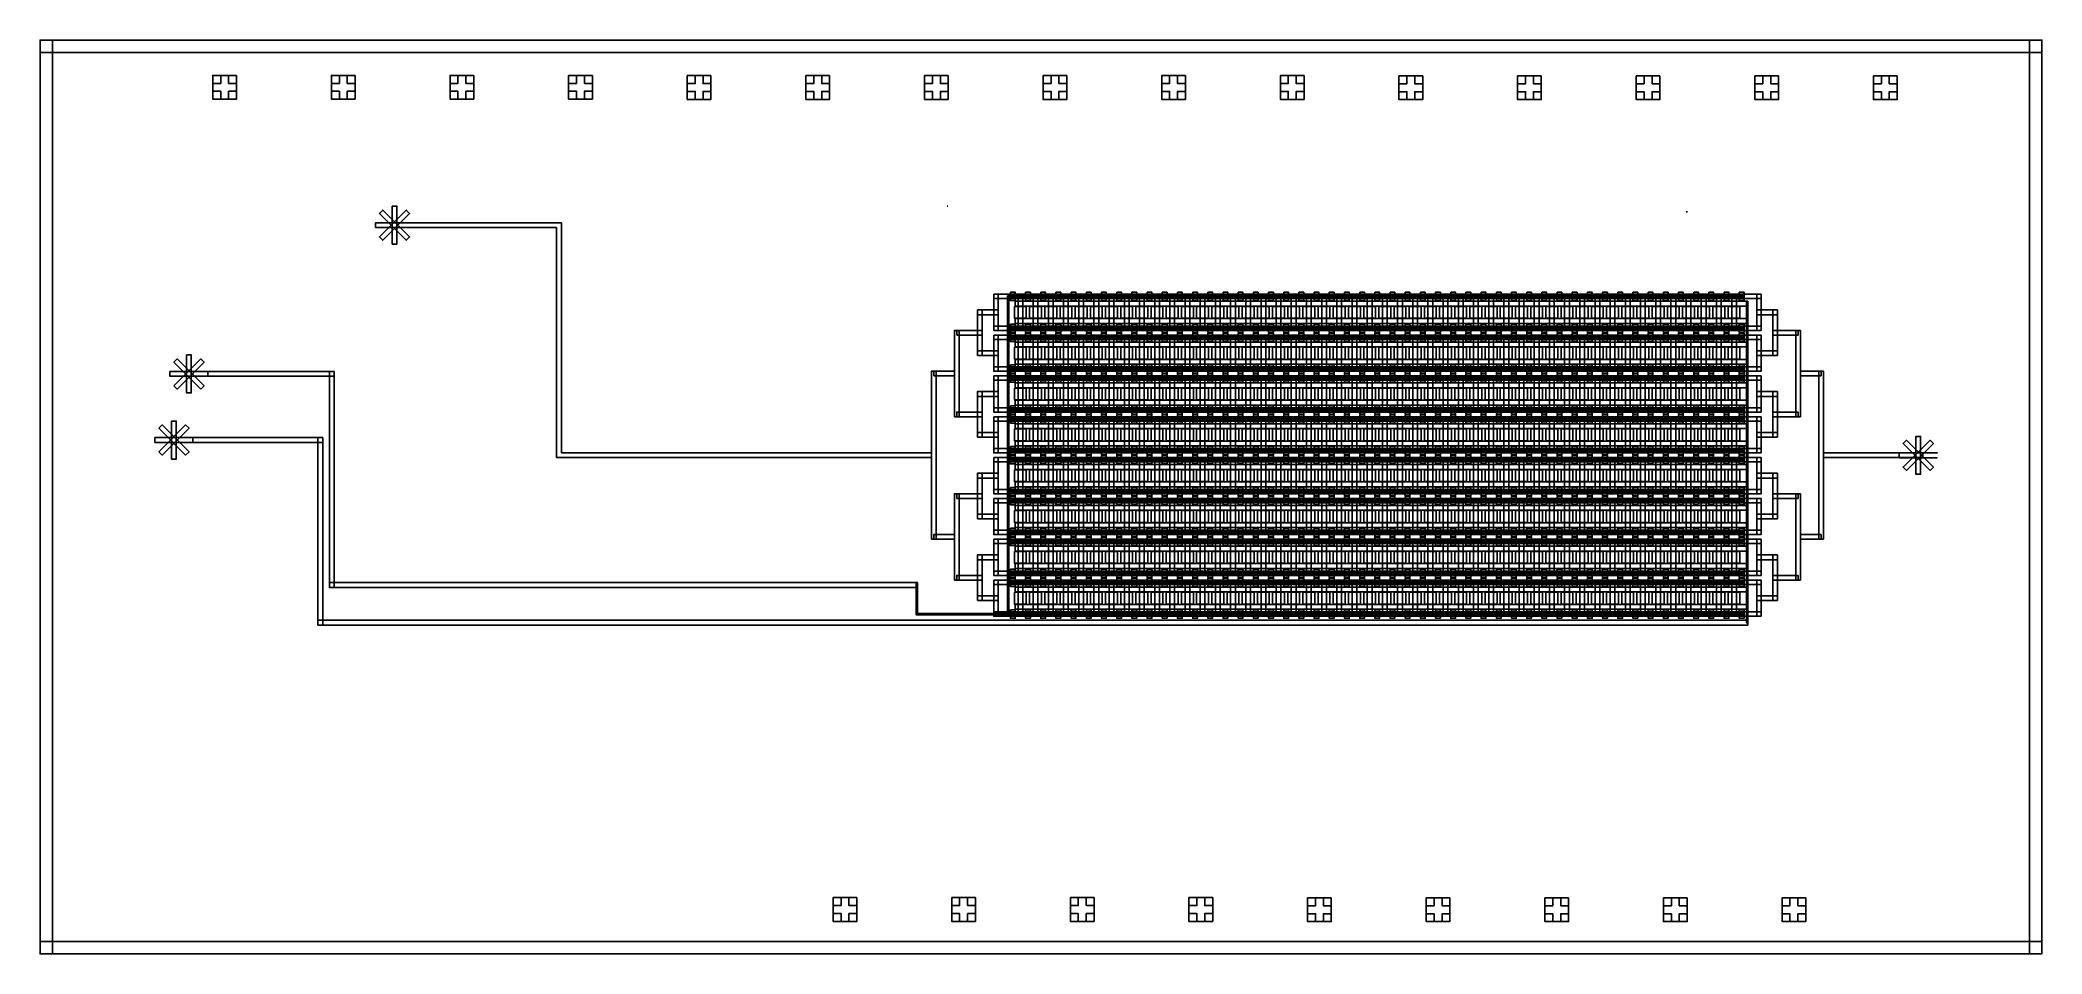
# Model space of a CAD drawing. Extents: x -21765 to 20427, y -6394 to 12870.
import ezdxf

# ---------------------------------------------------------------- set-up
doc = ezdxf.new("R2010")
doc.units = 0
doc.header["$MEASUREMENT"] = 0
doc.layers.add('CONTROL', color=5, linetype='Continuous')
doc.layers.add('FLOW', color=6, linetype='Continuous')

msp = doc.modelspace()

# ---------------------------------------------------------------- linework, layer by layer
at = {"layer": 'CONTROL', "linetype": 'Continuous'}
for points in [[(-21765, 12870), (-21499, 12870), (-21499, -6394), (-21765, -6394), (-21765, 12870)], [(-21765, 12605), (-21765, 12870), (20427, 12870), (20427, 12605), (-21765, 12605)], [(20162, 12870), (20427, 12870), (20427, -6394), (20162, -6394), (20162, 12870)], [(-17957, 12124), (-17957, 11957), (-18124, 11957), (-18124, 12124), (-17957, 12124)], [(-17624, 12124), (-17624, 11957), (-17790, 11957), (-17790, 12124), (-17624, 12124)], [(-15457, 12124), (-15457, 11957), (-15624, 11957), (-15624, 12124), (-15457, 12124)], [(-15124, 12124), (-15124, 11957), (-15290, 11957), (-15290, 12124), (-15124, 12124)], [(-12957, 12124), (-12957, 11957), (-13124, 11957), (-13124, 12124), (-12957, 12124)], [(-12624, 12124), (-12624, 11957), (-12790, 11957), (-12790, 12124), (-12624, 12124)], [(-10457, 12124), (-10457, 11957), (-10624, 11957), (-10624, 12124), (-10457, 12124)], [(-10124, 12124), (-10124, 11957), (-10290, 11957), (-10290, 12124), (-10124, 12124)], [(-7957, 12120), (-7957, 11953), (-8124, 11953), (-8124, 12120), (-7957, 12120)], [(-7624, 12120), (-7624, 11953), (-7790, 11953), (-7790, 12120), (-7624, 12120)], [(-5457, 12120), (-5457, 11953), (-5624, 11953), (-5624, 12120), (-5457, 12120)], [(-5124, 12120), (-5124, 11953), (-5290, 11953), (-5290, 12120), (-5124, 12120)], [(-2957, 12120), (-2957, 11953), (-3124, 11953), (-3124, 12120), (-2957, 12120)], [(-2624, 12120), (-2624, 11953), (-2790, 11953), (-2790, 12120), (-2624, 12120)], [(-457, 12120), (-457, 11953), (-624, 11953), (-624, 12120), (-457, 12120)], [(-124, 12120), (-124, 11953), (-290, 11953), (-290, 12120), (-124, 12120)], [(2043, 12120), (2043, 11953), (1876, 11953), (1876, 12120), (2043, 12120)], [(2376, 12120), (2376, 11953), (2210, 11953), (2210, 12120), (2376, 12120)], [(4543, 12120), (4543, 11953), (4376, 11953), (4376, 12120), (4543, 12120)], [(4876, 12120), (4876, 11953), (4710, 11953), (4710, 12120), (4876, 12120)], [(7043, 12115), (7043, 11949), (6876, 11949), (6876, 12115), (7043, 12115)], [(7376, 12115), (7376, 11949), (7210, 11949), (7210, 12115), (7376, 12115)], [(9543, 12115), (9543, 11949), (9376, 11949), (9376, 12115), (9543, 12115)], [(9876, 12115), (9876, 11949), (9710, 11949), (9710, 12115), (9876, 12115)], [(12043, 12115), (12043, 11949), (11876, 11949), (11876, 12115), (12043, 12115)], [(12376, 12115), (12376, 11949), (12210, 11949), (12210, 12115), (12376, 12115)], [(14543, 12115), (14543, 11949), (14376, 11949), (14376, 12115), (14543, 12115)], [(14876, 12115), (14876, 11949), (14710, 11949), (14710, 12115), (14876, 12115)], [(17043, 12115), (17043, 11949), (16876, 11949), (16876, 12115), (17043, 12115)], [(17376, 12115), (17376, 11949), (17210, 11949), (17210, 12115), (17376, 12115)], [(-17957, 11791), (-17957, 11624), (-18124, 11624), (-18124, 11791), (-17957, 11791)], [(-17624, 11791), (-17624, 11624), (-17790, 11624), (-17790, 11791), (-17624, 11791)], [(-15457, 11791), (-15457, 11624), (-15624, 11624), (-15624, 11791), (-15457, 11791)], [(-15124, 11791), (-15124, 11624), (-15290, 11624), (-15290, 11791), (-15124, 11791)], [(-12957, 11791), (-12957, 11624), (-13124, 11624), (-13124, 11791), (-12957, 11791)], [(-12624, 11791), (-12624, 11624), (-12790, 11624), (-12790, 11791), (-12624, 11791)], [(-10457, 11791), (-10457, 11624), (-10624, 11624), (-10624, 11791), (-10457, 11791)], [(-10124, 11791), (-10124, 11624), (-10290, 11624), (-10290, 11791), (-10124, 11791)], [(-7957, 11786), (-7957, 11620), (-8124, 11620), (-8124, 11786), (-7957, 11786)], [(-7624, 11786), (-7624, 11620), (-7790, 11620), (-7790, 11786), (-7624, 11786)], [(-5457, 11786), (-5457, 11620), (-5624, 11620), (-5624, 11786), (-5457, 11786)], [(-5124, 11786), (-5124, 11620), (-5290, 11620), (-5290, 11786), (-5124, 11786)], [(-2957, 11786), (-2957, 11620), (-3124, 11620), (-3124, 11786), (-2957, 11786)], [(-2624, 11786), (-2624, 11620), (-2790, 11620), (-2790, 11786), (-2624, 11786)], [(-457, 11786), (-457, 11620), (-624, 11620), (-624, 11786), (-457, 11786)], [(-124, 11786), (-124, 11620), (-290, 11620), (-290, 11786), (-124, 11786)], [(2043, 11786), (2043, 11620), (1876, 11620), (1876, 11786), (2043, 11786)], [(2376, 11786), (2376, 11620), (2210, 11620), (2210, 11786), (2376, 11786)], [(4543, 11786), (4543, 11620), (4376, 11620), (4376, 11786), (4543, 11786)], [(4876, 11786), (4876, 11620), (4710, 11620), (4710, 11786), (4876, 11786)], [(7043, 11782), (7043, 11615), (6876, 11615), (6876, 11782), (7043, 11782)], [(7376, 11782), (7376, 11615), (7210, 11615), (7210, 11782), (7376, 11782)], [(9543, 11782), (9543, 11615), (9376, 11615), (9376, 11782), (9543, 11782)], [(9876, 11782), (9876, 11615), (9710, 11615), (9710, 11782), (9876, 11782)], [(12043, 11782), (12043, 11615), (11876, 11615), (11876, 11782), (12043, 11782)], [(12376, 11782), (12376, 11615), (12210, 11615), (12210, 11782), (12376, 11782)], [(14543, 11782), (14543, 11615), (14376, 11615), (14376, 11782), (14543, 11782)], [(14876, 11782), (14876, 11615), (14710, 11615), (14710, 11782), (14876, 11782)], [(17043, 11782), (17043, 11615), (16876, 11615), (16876, 11782), (17043, 11782)], [(17376, 11782), (17376, 11615), (17210, 11615), (17210, 11782), (17376, 11782)], [(-1375, 7481), (14148, 7481), (14148, 7451), (-1375, 7451), (-1375, 7481)], [(-1313, 7553), (-1213, 7553), (-1213, 7378), (-1313, 7378), (-1313, 7553)], [(14228, 7263), (-1213, 7263), (-1213, 7363), (14228, 7363), (14228, 7263)], [(-993, 7553), (-893, 7553), (-893, 7378), (-993, 7378), (-993, 7553)], [(-673, 7553), (-573, 7553), (-573, 7378), (-673, 7378), (-673, 7553)], [(-353, 7553), (-253, 7553), (-253, 7378), (-353, 7378), (-353, 7553)], [(-32, 7553), (68, 7553), (68, 7378), (-32, 7378), (-32, 7553)], [(288, 7553), (388, 7553), (388, 7378), (288, 7378), (288, 7553)], [(608, 7553), (708, 7553), (708, 7378), (608, 7378), (608, 7553)], [(928, 7553), (1028, 7553), (1028, 7378), (928, 7378), (928, 7553)], [(1248, 7553), (1348, 7553), (1348, 7378), (1248, 7378), (1248, 7553)], [(1568, 7553), (1668, 7553), (1668, 7378), (1568, 7378), (1568, 7553)], [(1888, 7553), (1988, 7553), (1988, 7378), (1888, 7378), (1888, 7553)], [(2208, 7553), (2308, 7553), (2308, 7378), (2208, 7378), (2208, 7553)], [(2528, 7553), (2628, 7553), (2628, 7378), (2528, 7378), (2528, 7553)], [(2848, 7553), (2948, 7553), (2948, 7378), (2848, 7378), (2848, 7553)], [(3168, 7553), (3268, 7553), (3268, 7378), (3168, 7378), (3168, 7553)], [(3488, 7553), (3588, 7553), (3588, 7378), (3488, 7378), (3488, 7553)], [(3808, 7553), (3908, 7553), (3908, 7378), (3808, 7378), (3808, 7553)], [(4128, 7553), (4228, 7553), (4228, 7378), (4128, 7378), (4128, 7553)], [(4448, 7553), (4548, 7553), (4548, 7378), (4448, 7378), (4448, 7553)], [(4768, 7553), (4868, 7553), (4868, 7378), (4768, 7378), (4768, 7553)], [(5088, 7553), (5188, 7553), (5188, 7378), (5088, 7378), (5088, 7553)], [(5408, 7553), (5508, 7553), (5508, 7378), (5408, 7378), (5408, 7553)], [(5728, 7553), (5828, 7553), (5828, 7378), (5728, 7378), (5728, 7553)], [(6048, 7553), (6148, 7553), (6148, 7378), (6048, 7378), (6048, 7553)], [(6368, 7553), (6468, 7553), (6468, 7378), (6368, 7378), (6368, 7553)], [(6688, 7553), (6788, 7553), (6788, 7378), (6688, 7378), (6688, 7553)], [(7008, 7553), (7108, 7553), (7108, 7378), (7008, 7378), (7008, 7553)], [(7328, 7553), (7428, 7553), (7428, 7378), (7328, 7378), (7328, 7553)], [(7648, 7553), (7748, 7553), (7748, 7378), (7648, 7378), (7648, 7553)], [(7968, 7553), (8068, 7553), (8068, 7378), (7968, 7378), (7968, 7553)], [(8288, 7553), (8388, 7553), (8388, 7378), (8288, 7378), (8288, 7553)], [(8608, 7553), (8708, 7553), (8708, 7378), (8608, 7378), (8608, 7553)], [(8928, 7553), (9028, 7553), (9028, 7378), (8928, 7378), (8928, 7553)], [(9248, 7553), (9348, 7553), (9348, 7378), (9248, 7378), (9248, 7553)], [(9568, 7553), (9668, 7553), (9668, 7378), (9568, 7378), (9568, 7553)], [(9888, 7553), (9988, 7553), (9988, 7378), (9888, 7378), (9888, 7553)], [(10208, 7553), (10308, 7553), (10308, 7378), (10208, 7378), (10208, 7553)], [(10528, 7553), (10628, 7553), (10628, 7378), (10528, 7378), (10528, 7553)], [(10848, 7553), (10948, 7553), (10948, 7378), (10848, 7378), (10848, 7553)], [(11168, 7553), (11268, 7553), (11268, 7378), (11168, 7378), (11168, 7553)], [(11488, 7553), (11588, 7553), (11588, 7378), (11488, 7378), (11488, 7553)], [(11808, 7553), (11908, 7553), (11908, 7378), (11808, 7378), (11808, 7553)], [(12128, 7553), (12228, 7553), (12228, 7378), (12128, 7378), (12128, 7553)], [(12448, 7553), (12548, 7553), (12548, 7378), (12448, 7378), (12448, 7553)], [(12768, 7553), (12868, 7553), (12868, 7378), (12768, 7378), (12768, 7553)], [(13088, 7553), (13188, 7553), (13188, 7378), (13088, 7378), (13088, 7553)], [(13408, 7553), (13508, 7553), (13508, 7378), (13408, 7378), (13408, 7553)], [(13728, 7553), (13828, 7553), (13828, 7378), (13728, 7378), (13728, 7553)], [(14048, 7553), (14148, 7553), (14148, 7378), (14048, 7378), (14048, 7553)], [(-1375, 6810), (14148, 6810), (14148, 6780), (-1375, 6780), (-1375, 6810)], [(-1313, 6883), (-1213, 6883), (-1213, 6708), (-1313, 6708), (-1313, 6883)], [(14228, 6898), (-1213, 6898), (-1213, 6998), (14228, 6998), (14228, 6898)], [(-993, 6883), (-893, 6883), (-893, 6708), (-993, 6708), (-993, 6883)], [(-673, 6883), (-573, 6883), (-573, 6708), (-673, 6708), (-673, 6883)], [(-353, 6883), (-253, 6883), (-253, 6708), (-353, 6708), (-353, 6883)], [(-32, 6883), (68, 6883), (68, 6708), (-32, 6708), (-32, 6883)], [(288, 6883), (388, 6883), (388, 6708), (288, 6708), (288, 6883)], [(608, 6883), (708, 6883), (708, 6708), (608, 6708), (608, 6883)], [(928, 6883), (1028, 6883), (1028, 6708), (928, 6708), (928, 6883)], [(1248, 6883), (1348, 6883), (1348, 6708), (1248, 6708), (1248, 6883)], [(1568, 6883), (1668, 6883), (1668, 6708), (1568, 6708), (1568, 6883)], [(1888, 6883), (1988, 6883), (1988, 6708), (1888, 6708), (1888, 6883)], [(2208, 6883), (2308, 6883), (2308, 6708), (2208, 6708), (2208, 6883)], [(2528, 6883), (2628, 6883), (2628, 6708), (2528, 6708), (2528, 6883)], [(2848, 6883), (2948, 6883), (2948, 6708), (2848, 6708), (2848, 6883)], [(3168, 6883), (3268, 6883), (3268, 6708), (3168, 6708), (3168, 6883)], [(3488, 6883), (3588, 6883), (3588, 6708), (3488, 6708), (3488, 6883)], [(3808, 6883), (3908, 6883), (3908, 6708), (3808, 6708), (3808, 6883)], [(4128, 6883), (4228, 6883), (4228, 6708), (4128, 6708), (4128, 6883)], [(4448, 6883), (4548, 6883), (4548, 6708), (4448, 6708), (4448, 6883)], [(4768, 6883), (4868, 6883), (4868, 6708), (4768, 6708), (4768, 6883)], [(5088, 6883), (5188, 6883), (5188, 6708), (5088, 6708), (5088, 6883)], [(5408, 6883), (5508, 6883), (5508, 6708), (5408, 6708), (5408, 6883)], [(5728, 6883), (5828, 6883), (5828, 6708), (5728, 6708), (5728, 6883)], [(6048, 6883), (6148, 6883), (6148, 6708), (6048, 6708), (6048, 6883)], [(6368, 6883), (6468, 6883), (6468, 6708), (6368, 6708), (6368, 6883)], [(6688, 6883), (6788, 6883), (6788, 6708), (6688, 6708), (6688, 6883)], [(7008, 6883), (7108, 6883), (7108, 6708), (7008, 6708), (7008, 6883)], [(7328, 6883), (7428, 6883), (7428, 6708), (7328, 6708), (7328, 6883)], [(7648, 6883), (7748, 6883), (7748, 6708), (7648, 6708), (7648, 6883)], [(7968, 6883), (8068, 6883), (8068, 6708), (7968, 6708), (7968, 6883)], [(8288, 6883), (8388, 6883), (8388, 6708), (8288, 6708), (8288, 6883)], [(8608, 6883), (8708, 6883), (8708, 6708), (8608, 6708), (8608, 6883)], [(8928, 6883), (9028, 6883), (9028, 6708), (8928, 6708), (8928, 6883)], [(9248, 6883), (9348, 6883), (9348, 6708), (9248, 6708), (9248, 6883)], [(9568, 6883), (9668, 6883), (9668, 6708), (9568, 6708), (9568, 6883)], [(9888, 6883), (9988, 6883), (9988, 6708), (9888, 6708), (9888, 6883)], [(10208, 6883), (10308, 6883), (10308, 6708), (10208, 6708), (10208, 6883)], [(10528, 6883), (10628, 6883), (10628, 6708), (10528, 6708), (10528, 6883)], [(10848, 6883), (10948, 6883), (10948, 6708), (10848, 6708), (10848, 6883)], [(11168, 6883), (11268, 6883), (11268, 6708), (11168, 6708), (11168, 6883)], [(11488, 6883), (11588, 6883), (11588, 6708), (11488, 6708), (11488, 6883)], [(11808, 6883), (11908, 6883), (11908, 6708), (11808, 6708), (11808, 6883)], [(12128, 6883), (12228, 6883), (12228, 6708), (12128, 6708), (12128, 6883)], [(12448, 6883), (12548, 6883), (12548, 6708), (12448, 6708), (12448, 6883)], [(12768, 6883), (12868, 6883), (12868, 6708), (12768, 6708), (12768, 6883)], [(13088, 6883), (13188, 6883), (13188, 6708), (13088, 6708), (13088, 6883)], [(13408, 6883), (13508, 6883), (13508, 6708), (13408, 6708), (13408, 6883)], [(13728, 6883), (13828, 6883), (13828, 6708), (13728, 6708), (13728, 6883)], [(14048, 6883), (14148, 6883), (14148, 6708), (14048, 6708), (14048, 6883)], [(-1375, 6620), (14148, 6620), (14148, 6590), (-1375, 6590), (-1375, 6620)], [(-1313, 6693), (-1213, 6693), (-1213, 6517), (-1313, 6517), (-1313, 6693)], [(14228, 6402), (-1213, 6402), (-1213, 6502), (14228, 6502), (14228, 6402)], [(-993, 6693), (-893, 6693), (-893, 6517), (-993, 6517), (-993, 6693)], [(-673, 6693), (-573, 6693), (-573, 6517), (-673, 6517), (-673, 6693)], [(-353, 6693), (-253, 6693), (-253, 6517), (-353, 6517), (-353, 6693)], [(-32, 6693), (68, 6693), (68, 6517), (-32, 6517), (-32, 6693)], [(288, 6693), (388, 6693), (388, 6517), (288, 6517), (288, 6693)], [(608, 6693), (708, 6693), (708, 6517), (608, 6517), (608, 6693)], [(928, 6693), (1028, 6693), (1028, 6517), (928, 6517), (928, 6693)], [(1248, 6693), (1348, 6693), (1348, 6517), (1248, 6517), (1248, 6693)], [(1568, 6693), (1668, 6693), (1668, 6517), (1568, 6517), (1568, 6693)], [(1888, 6693), (1988, 6693), (1988, 6517), (1888, 6517), (1888, 6693)], [(2208, 6693), (2308, 6693), (2308, 6517), (2208, 6517), (2208, 6693)], [(2528, 6693), (2628, 6693), (2628, 6517), (2528, 6517), (2528, 6693)], [(2848, 6693), (2948, 6693), (2948, 6517), (2848, 6517), (2848, 6693)], [(3168, 6693), (3268, 6693), (3268, 6517), (3168, 6517), (3168, 6693)], [(3488, 6693), (3588, 6693), (3588, 6517), (3488, 6517), (3488, 6693)], [(3808, 6693), (3908, 6693), (3908, 6517), (3808, 6517), (3808, 6693)], [(4128, 6693), (4228, 6693), (4228, 6517), (4128, 6517), (4128, 6693)], [(4448, 6693), (4548, 6693), (4548, 6517), (4448, 6517), (4448, 6693)], [(4768, 6693), (4868, 6693), (4868, 6517), (4768, 6517), (4768, 6693)], [(5088, 6693), (5188, 6693), (5188, 6517), (5088, 6517), (5088, 6693)], [(5408, 6693), (5508, 6693), (5508, 6517), (5408, 6517), (5408, 6693)], [(5728, 6693), (5828, 6693), (5828, 6517), (5728, 6517), (5728, 6693)], [(6048, 6693), (6148, 6693), (6148, 6517), (6048, 6517), (6048, 6693)], [(6368, 6693), (6468, 6693), (6468, 6517), (6368, 6517), (6368, 6693)], [(6688, 6693), (6788, 6693), (6788, 6517), (6688, 6517), (6688, 6693)], [(7008, 6693), (7108, 6693), (7108, 6517), (7008, 6517), (7008, 6693)], [(7328, 6693), (7428, 6693), (7428, 6517), (7328, 6517), (7328, 6693)], [(7648, 6693), (7748, 6693), (7748, 6517), (7648, 6517), (7648, 6693)], [(7968, 6693), (8068, 6693), (8068, 6517), (7968, 6517), (7968, 6693)], [(8288, 6693), (8388, 6693), (8388, 6517), (8288, 6517), (8288, 6693)], [(8608, 6693), (8708, 6693), (8708, 6517), (8608, 6517), (8608, 6693)], [(8928, 6693), (9028, 6693), (9028, 6517), (8928, 6517), (8928, 6693)], [(9248, 6693), (9348, 6693), (9348, 6517), (9248, 6517), (9248, 6693)], [(9568, 6693), (9668, 6693), (9668, 6517), (9568, 6517), (9568, 6693)], [(9888, 6693), (9988, 6693), (9988, 6517), (9888, 6517), (9888, 6693)], [(10208, 6693), (10308, 6693), (10308, 6517), (10208, 6517), (10208, 6693)], [(10528, 6693), (10628, 6693), (10628, 6517), (10528, 6517), (10528, 6693)], [(10848, 6693), (10948, 6693), (10948, 6517), (10848, 6517), (10848, 6693)], [(11168, 6693), (11268, 6693), (11268, 6517), (11168, 6517), (11168, 6693)], [(11488, 6693), (11588, 6693), (11588, 6517), (11488, 6517), (11488, 6693)], [(11808, 6693), (11908, 6693), (11908, 6517), (11808, 6517), (11808, 6693)], [(12128, 6693), (12228, 6693), (12228, 6517), (12128, 6517), (12128, 6693)], [(12448, 6693), (12548, 6693), (12548, 6517), (12448, 6517), (12448, 6693)], [(12768, 6693), (12868, 6693), (12868, 6517), (12768, 6517), (12768, 6693)], [(13088, 6693), (13188, 6693), (13188, 6517), (13088, 6517), (13088, 6693)], [(13408, 6693), (13508, 6693), (13508, 6517), (13408, 6517), (13408, 6693)], [(13728, 6693), (13828, 6693), (13828, 6517), (13728, 6517), (13728, 6693)], [(14048, 6693), (14148, 6693), (14148, 6517), (14048, 6517), (14048, 6693)], [(-18945, 5584), (-18945, 5584), (-18379, 6150), (-18379, 6150), (-18945, 5584)], [(-18945, 6079), (-18945, 6079), (-18874, 6150), (-18874, 6150), (-18945, 6079)], [(-18945, 5584), (-18945, 5584), (-18379, 6150), (-18379, 6150), (-18945, 5584)], [(-18379, 5513), (-18379, 5513), (-18945, 6079), (-18945, 6079), (-18379, 5513)], [(-18379, 5513), (-18379, 5513), (-18945, 6079), (-18945, 6079), (-18379, 5513)], [(-18874, 6150), (-18874, 6150), (-18309, 5584), (-18309, 5584), (-18874, 6150)], [(-18874, 6150), (-18874, 6150), (-18309, 5584), (-18309, 5584), (-18874, 6150)], [(-18309, 6079), (-18309, 6079), (-18874, 5513), (-18874, 5513), (-18309, 6079)], [(-18309, 6079), (-18309, 6079), (-18874, 5513), (-18874, 5513), (-18309, 6079)], [(-18677, 5432), (-18677, 5432), (-18677, 6232), (-18677, 6232), (-18677, 5432)], [(-18677, 6232), (-18677, 6232), (-18577, 6232), (-18577, 6232), (-18677, 6232)], [(-18677, 5432), (-18677, 5432), (-18677, 6232), (-18677, 6232), (-18677, 5432)], [(-18577, 6232), (-18577, 6232), (-18577, 5432), (-18577, 5432), (-18577, 6232)], [(-18577, 6232), (-18577, 6232), (-18577, 5432), (-18577, 5432), (-18577, 6232)], [(-18379, 6150), (-18379, 6150), (-18309, 6079), (-18309, 6079), (-18379, 6150)], [(-1375, 5950), (14148, 5950), (14148, 5920), (-1375, 5920), (-1375, 5950)], [(-1313, 6023), (-1213, 6023), (-1213, 5847), (-1313, 5847), (-1313, 6023)], [(14228, 6037), (-1213, 6037), (-1213, 6137), (14228, 6137), (14228, 6037)], [(-993, 6023), (-893, 6023), (-893, 5847), (-993, 5847), (-993, 6023)], [(-673, 6023), (-573, 6023), (-573, 5847), (-673, 5847), (-673, 6023)], [(-353, 6023), (-253, 6023), (-253, 5847), (-353, 5847), (-353, 6023)], [(-32, 6023), (68, 6023), (68, 5847), (-32, 5847), (-32, 6023)], [(288, 6023), (388, 6023), (388, 5847), (288, 5847), (288, 6023)], [(608, 6023), (708, 6023), (708, 5847), (608, 5847), (608, 6023)], [(928, 6023), (1028, 6023), (1028, 5847), (928, 5847), (928, 6023)], [(1248, 6023), (1348, 6023), (1348, 5847), (1248, 5847), (1248, 6023)], [(1568, 6023), (1668, 6023), (1668, 5847), (1568, 5847), (1568, 6023)], [(1888, 6023), (1988, 6023), (1988, 5847), (1888, 5847), (1888, 6023)], [(2208, 6023), (2308, 6023), (2308, 5847), (2208, 5847), (2208, 6023)], [(2528, 6023), (2628, 6023), (2628, 5847), (2528, 5847), (2528, 6023)], [(2848, 6023), (2948, 6023), (2948, 5847), (2848, 5847), (2848, 6023)], [(3168, 6023), (3268, 6023), (3268, 5847), (3168, 5847), (3168, 6023)], [(3488, 6023), (3588, 6023), (3588, 5847), (3488, 5847), (3488, 6023)], [(3808, 6023), (3908, 6023), (3908, 5847), (3808, 5847), (3808, 6023)], [(4128, 6023), (4228, 6023), (4228, 5847), (4128, 5847), (4128, 6023)], [(4448, 6023), (4548, 6023), (4548, 5847), (4448, 5847), (4448, 6023)], [(4768, 6023), (4868, 6023), (4868, 5847), (4768, 5847), (4768, 6023)], [(5088, 6023), (5188, 6023), (5188, 5847), (5088, 5847), (5088, 6023)], [(5408, 6023), (5508, 6023), (5508, 5847), (5408, 5847), (5408, 6023)], [(5728, 6023), (5828, 6023), (5828, 5847), (5728, 5847), (5728, 6023)], [(6048, 6023), (6148, 6023), (6148, 5847), (6048, 5847), (6048, 6023)], [(6368, 6023), (6468, 6023), (6468, 5847), (6368, 5847), (6368, 6023)], [(6688, 6023), (6788, 6023), (6788, 5847), (6688, 5847), (6688, 6023)], [(7008, 6023), (7108, 6023), (7108, 5847), (7008, 5847), (7008, 6023)], [(7328, 6023), (7428, 6023), (7428, 5847), (7328, 5847), (7328, 6023)], [(7648, 6023), (7748, 6023), (7748, 5847), (7648, 5847), (7648, 6023)], [(7968, 6023), (8068, 6023), (8068, 5847), (7968, 5847), (7968, 6023)], [(8288, 6023), (8388, 6023), (8388, 5847), (8288, 5847), (8288, 6023)], [(8608, 6023), (8708, 6023), (8708, 5847), (8608, 5847), (8608, 6023)], [(8928, 6023), (9028, 6023), (9028, 5847), (8928, 5847), (8928, 6023)], [(9248, 6023), (9348, 6023), (9348, 5847), (9248, 5847), (9248, 6023)], [(9568, 6023), (9668, 6023), (9668, 5847), (9568, 5847), (9568, 6023)], [(9888, 6023), (9988, 6023), (9988, 5847), (9888, 5847), (9888, 6023)], [(10208, 6023), (10308, 6023), (10308, 5847), (10208, 5847), (10208, 6023)], [(10528, 6023), (10628, 6023), (10628, 5847), (10528, 5847), (10528, 6023)], [(10848, 6023), (10948, 6023), (10948, 5847), (10848, 5847), (10848, 6023)], [(11168, 6023), (11268, 6023), (11268, 5847), (11168, 5847), (11168, 6023)], [(11488, 6023), (11588, 6023), (11588, 5847), (11488, 5847), (11488, 6023)], [(11808, 6023), (11908, 6023), (11908, 5847), (11808, 5847), (11808, 6023)], [(12128, 6023), (12228, 6023), (12228, 5847), (12128, 5847), (12128, 6023)], [(12448, 6023), (12548, 6023), (12548, 5847), (12448, 5847), (12448, 6023)], [(12768, 6023), (12868, 6023), (12868, 5847), (12768, 5847), (12768, 6023)], [(13088, 6023), (13188, 6023), (13188, 5847), (13088, 5847), (13088, 6023)], [(13408, 6023), (13508, 6023), (13508, 5847), (13408, 5847), (13408, 6023)], [(13728, 6023), (13828, 6023), (13828, 5847), (13728, 5847), (13728, 6023)], [(14048, 6023), (14148, 6023), (14148, 5847), (14048, 5847), (14048, 6023)], [(-19027, 5882), (-19027, 5882), (-18227, 5882), (-18227, 5882), (-19027, 5882)], [(-19027, 5782), (-19027, 5782), (-19027, 5882), (-19027, 5882), (-19027, 5782)], [(-19027, 5882), (-19027, 5882), (-18227, 5882), (-18227, 5882), (-19027, 5882)], [(-18227, 5782), (-18227, 5782), (-19027, 5782), (-19027, 5782), (-18227, 5782)], [(-18227, 5782), (-18227, 5782), (-19027, 5782), (-19027, 5782), (-18227, 5782)], [(-18874, 5513), (-18874, 5513), (-18945, 5584), (-18945, 5584), (-18874, 5513)], [(-18309, 5584), (-18309, 5584), (-18379, 5513), (-18379, 5513), (-18309, 5584)], [(-18227, 5882), (-18227, 5882), (-18227, 5782), (-18227, 5782), (-18227, 5882)], [(-15565, 5882), (-15665, 5882), (-15665, 1334), (-15565, 1334), (-15565, 5882)], [(-1375, 5759), (14148, 5759), (14148, 5729), (-1375, 5729), (-1375, 5759)], [(-1313, 5832), (-1213, 5832), (-1213, 5657), (-1313, 5657), (-1313, 5832)], [(14228, 5542), (-1213, 5542), (-1213, 5642), (14228, 5642), (14228, 5542)], [(-993, 5832), (-893, 5832), (-893, 5657), (-993, 5657), (-993, 5832)], [(-673, 5832), (-573, 5832), (-573, 5657), (-673, 5657), (-673, 5832)], [(-353, 5832), (-253, 5832), (-253, 5657), (-353, 5657), (-353, 5832)], [(-32, 5832), (68, 5832), (68, 5657), (-32, 5657), (-32, 5832)], [(288, 5832), (388, 5832), (388, 5657), (288, 5657), (288, 5832)], [(608, 5832), (708, 5832), (708, 5657), (608, 5657), (608, 5832)], [(928, 5832), (1028, 5832), (1028, 5657), (928, 5657), (928, 5832)], [(1248, 5832), (1348, 5832), (1348, 5657), (1248, 5657), (1248, 5832)], [(1568, 5832), (1668, 5832), (1668, 5657), (1568, 5657), (1568, 5832)], [(1888, 5832), (1988, 5832), (1988, 5657), (1888, 5657), (1888, 5832)], [(2208, 5832), (2308, 5832), (2308, 5657), (2208, 5657), (2208, 5832)], [(2528, 5832), (2628, 5832), (2628, 5657), (2528, 5657), (2528, 5832)], [(2848, 5832), (2948, 5832), (2948, 5657), (2848, 5657), (2848, 5832)], [(3168, 5832), (3268, 5832), (3268, 5657), (3168, 5657), (3168, 5832)], [(3488, 5832), (3588, 5832), (3588, 5657), (3488, 5657), (3488, 5832)], [(3808, 5832), (3908, 5832), (3908, 5657), (3808, 5657), (3808, 5832)], [(4128, 5832), (4228, 5832), (4228, 5657), (4128, 5657), (4128, 5832)], [(4448, 5832), (4548, 5832), (4548, 5657), (4448, 5657), (4448, 5832)], [(4768, 5832), (4868, 5832), (4868, 5657), (4768, 5657), (4768, 5832)], [(5088, 5832), (5188, 5832), (5188, 5657), (5088, 5657), (5088, 5832)], [(5408, 5832), (5508, 5832), (5508, 5657), (5408, 5657), (5408, 5832)], [(5728, 5832), (5828, 5832), (5828, 5657), (5728, 5657), (5728, 5832)], [(6048, 5832), (6148, 5832), (6148, 5657), (6048, 5657), (6048, 5832)], [(6368, 5832), (6468, 5832), (6468, 5657), (6368, 5657), (6368, 5832)], [(6688, 5832), (6788, 5832), (6788, 5657), (6688, 5657), (6688, 5832)], [(7008, 5832), (7108, 5832), (7108, 5657), (7008, 5657), (7008, 5832)], [(7328, 5832), (7428, 5832), (7428, 5657), (7328, 5657), (7328, 5832)], [(7648, 5832), (7748, 5832), (7748, 5657), (7648, 5657), (7648, 5832)], [(7968, 5832), (8068, 5832), (8068, 5657), (7968, 5657), (7968, 5832)], [(8288, 5832), (8388, 5832), (8388, 5657), (8288, 5657), (8288, 5832)], [(8608, 5832), (8708, 5832), (8708, 5657), (8608, 5657), (8608, 5832)], [(8928, 5832), (9028, 5832), (9028, 5657), (8928, 5657), (8928, 5832)], [(9248, 5832), (9348, 5832), (9348, 5657), (9248, 5657), (9248, 5832)], [(9568, 5832), (9668, 5832), (9668, 5657), (9568, 5657), (9568, 5832)], [(9888, 5832), (9988, 5832), (9988, 5657), (9888, 5657), (9888, 5832)], [(10208, 5832), (10308, 5832), (10308, 5657), (10208, 5657), (10208, 5832)], [(10528, 5832), (10628, 5832), (10628, 5657), (10528, 5657), (10528, 5832)], [(10848, 5832), (10948, 5832), (10948, 5657), (10848, 5657), (10848, 5832)], [(11168, 5832), (11268, 5832), (11268, 5657), (11168, 5657), (11168, 5832)], [(11488, 5832), (11588, 5832), (11588, 5657), (11488, 5657), (11488, 5832)], [(11808, 5832), (11908, 5832), (11908, 5657), (11808, 5657), (11808, 5832)], [(12128, 5832), (12228, 5832), (12228, 5657), (12128, 5657), (12128, 5832)], [(12448, 5832), (12548, 5832), (12548, 5657), (12448, 5657), (12448, 5832)], [(12768, 5832), (12868, 5832), (12868, 5657), (12768, 5657), (12768, 5832)], [(13088, 5832), (13188, 5832), (13188, 5657), (13088, 5657), (13088, 5832)], [(13408, 5832), (13508, 5832), (13508, 5657), (13408, 5657), (13408, 5832)], [(13728, 5832), (13828, 5832), (13828, 5657), (13728, 5657), (13728, 5832)], [(14048, 5832), (14148, 5832), (14148, 5657), (14048, 5657), (14048, 5832)], [(-18577, 5432), (-18577, 5432), (-18677, 5432), (-18677, 5432), (-18577, 5432)], [(-1375, 5089), (14148, 5089), (14148, 5059), (-1375, 5059), (-1375, 5089)], [(-1313, 5162), (-1213, 5162), (-1213, 4986), (-1313, 4986), (-1313, 5162)], [(14228, 5177), (-1213, 5177), (-1213, 5277), (14228, 5277), (14228, 5177)], [(-993, 5162), (-893, 5162), (-893, 4986), (-993, 4986), (-993, 5162)], [(-673, 5162), (-573, 5162), (-573, 4986), (-673, 4986), (-673, 5162)], [(-353, 5162), (-253, 5162), (-253, 4986), (-353, 4986), (-353, 5162)], [(-32, 5162), (68, 5162), (68, 4986), (-32, 4986), (-32, 5162)], [(288, 5162), (388, 5162), (388, 4986), (288, 4986), (288, 5162)], [(608, 5162), (708, 5162), (708, 4986), (608, 4986), (608, 5162)], [(928, 5162), (1028, 5162), (1028, 4986), (928, 4986), (928, 5162)], [(1248, 5162), (1348, 5162), (1348, 4986), (1248, 4986), (1248, 5162)], [(1568, 5162), (1668, 5162), (1668, 4986), (1568, 4986), (1568, 5162)], [(1888, 5162), (1988, 5162), (1988, 4986), (1888, 4986), (1888, 5162)], [(2208, 5162), (2308, 5162), (2308, 4986), (2208, 4986), (2208, 5162)], [(2528, 5162), (2628, 5162), (2628, 4986), (2528, 4986), (2528, 5162)], [(2848, 5162), (2948, 5162), (2948, 4986), (2848, 4986), (2848, 5162)], [(3168, 5162), (3268, 5162), (3268, 4986), (3168, 4986), (3168, 5162)], [(3488, 5162), (3588, 5162), (3588, 4986), (3488, 4986), (3488, 5162)], [(3808, 5162), (3908, 5162), (3908, 4986), (3808, 4986), (3808, 5162)], [(4128, 5162), (4228, 5162), (4228, 4986), (4128, 4986), (4128, 5162)], [(4448, 5162), (4548, 5162), (4548, 4986), (4448, 4986), (4448, 5162)], [(4768, 5162), (4868, 5162), (4868, 4986), (4768, 4986), (4768, 5162)], [(5088, 5162), (5188, 5162), (5188, 4986), (5088, 4986), (5088, 5162)], [(5408, 5162), (5508, 5162), (5508, 4986), (5408, 4986), (5408, 5162)], [(5728, 5162), (5828, 5162), (5828, 4986), (5728, 4986), (5728, 5162)], [(6048, 5162), (6148, 5162), (6148, 4986), (6048, 4986), (6048, 5162)], [(6368, 5162), (6468, 5162), (6468, 4986), (6368, 4986), (6368, 5162)], [(6688, 5162), (6788, 5162), (6788, 4986), (6688, 4986), (6688, 5162)], [(7008, 5162), (7108, 5162), (7108, 4986), (7008, 4986), (7008, 5162)], [(7328, 5162), (7428, 5162), (7428, 4986), (7328, 4986), (7328, 5162)], [(7648, 5162), (7748, 5162), (7748, 4986), (7648, 4986), (7648, 5162)], [(7968, 5162), (8068, 5162), (8068, 4986), (7968, 4986), (7968, 5162)], [(8288, 5162), (8388, 5162), (8388, 4986), (8288, 4986), (8288, 5162)], [(8608, 5162), (8708, 5162), (8708, 4986), (8608, 4986), (8608, 5162)], [(8928, 5162), (9028, 5162), (9028, 4986), (8928, 4986), (8928, 5162)], [(9248, 5162), (9348, 5162), (9348, 4986), (9248, 4986), (9248, 5162)], [(9568, 5162), (9668, 5162), (9668, 4986), (9568, 4986), (9568, 5162)], [(9888, 5162), (9988, 5162), (9988, 4986), (9888, 4986), (9888, 5162)], [(10208, 5162), (10308, 5162), (10308, 4986), (10208, 4986), (10208, 5162)], [(10528, 5162), (10628, 5162), (10628, 4986), (10528, 4986), (10528, 5162)], [(10848, 5162), (10948, 5162), (10948, 4986), (10848, 4986), (10848, 5162)], [(11168, 5162), (11268, 5162), (11268, 4986), (11168, 4986), (11168, 5162)], [(11488, 5162), (11588, 5162), (11588, 4986), (11488, 4986), (11488, 5162)], [(11808, 5162), (11908, 5162), (11908, 4986), (11808, 4986), (11808, 5162)], [(12128, 5162), (12228, 5162), (12228, 4986), (12128, 4986), (12128, 5162)], [(12448, 5162), (12548, 5162), (12548, 4986), (12448, 4986), (12448, 5162)], [(12768, 5162), (12868, 5162), (12868, 4986), (12768, 4986), (12768, 5162)], [(13088, 5162), (13188, 5162), (13188, 4986), (13088, 4986), (13088, 5162)], [(13408, 5162), (13508, 5162), (13508, 4986), (13408, 4986), (13408, 5162)], [(13728, 5162), (13828, 5162), (13828, 4986), (13728, 4986), (13728, 5162)], [(14048, 5162), (14148, 5162), (14148, 4986), (14048, 4986), (14048, 5162)], [(-19261, 4192), (-19261, 4192), (-18696, 4757), (-18696, 4757), (-19261, 4192)], [(-19261, 4687), (-19261, 4687), (-19191, 4757), (-19191, 4757), (-19261, 4687)], [(-19261, 4192), (-19261, 4192), (-18696, 4757), (-18696, 4757), (-19261, 4192)], [(-18696, 4121), (-18696, 4121), (-19261, 4687), (-19261, 4687), (-18696, 4121)], [(-18696, 4121), (-18696, 4121), (-19261, 4687), (-19261, 4687), (-18696, 4121)], [(-19191, 4757), (-19191, 4757), (-18625, 4192), (-18625, 4192), (-19191, 4757)], [(-19191, 4757), (-19191, 4757), (-18625, 4192), (-18625, 4192), (-19191, 4757)], [(-18625, 4687), (-18625, 4687), (-19191, 4121), (-19191, 4121), (-18625, 4687)], [(-18625, 4687), (-18625, 4687), (-19191, 4121), (-19191, 4121), (-18625, 4687)], [(-18993, 4039), (-18993, 4039), (-18993, 4839), (-18993, 4839), (-18993, 4039)], [(-18993, 4839), (-18993, 4839), (-18893, 4839), (-18893, 4839), (-18993, 4839)], [(-18993, 4039), (-18993, 4039), (-18993, 4839), (-18993, 4839), (-18993, 4039)], [(-18893, 4839), (-18893, 4839), (-18893, 4039), (-18893, 4039), (-18893, 4839)], [(-18893, 4839), (-18893, 4839), (-18893, 4039), (-18893, 4039), (-18893, 4839)], [(-18696, 4757), (-18696, 4757), (-18625, 4687), (-18625, 4687), (-18696, 4757)], [(-1375, 4899), (14148, 4899), (14148, 4869), (-1375, 4869), (-1375, 4899)], [(-1313, 4971), (-1213, 4971), (-1213, 4796), (-1313, 4796), (-1313, 4971)], [(14228, 4681), (-1213, 4681), (-1213, 4781), (14228, 4781), (14228, 4681)], [(-993, 4971), (-893, 4971), (-893, 4796), (-993, 4796), (-993, 4971)], [(-673, 4971), (-573, 4971), (-573, 4796), (-673, 4796), (-673, 4971)], [(-353, 4971), (-253, 4971), (-253, 4796), (-353, 4796), (-353, 4971)], [(-32, 4971), (68, 4971), (68, 4796), (-32, 4796), (-32, 4971)], [(288, 4971), (388, 4971), (388, 4796), (288, 4796), (288, 4971)], [(608, 4971), (708, 4971), (708, 4796), (608, 4796), (608, 4971)], [(928, 4971), (1028, 4971), (1028, 4796), (928, 4796), (928, 4971)], [(1248, 4971), (1348, 4971), (1348, 4796), (1248, 4796), (1248, 4971)], [(1568, 4971), (1668, 4971), (1668, 4796), (1568, 4796), (1568, 4971)], [(1888, 4971), (1988, 4971), (1988, 4796), (1888, 4796), (1888, 4971)], [(2208, 4971), (2308, 4971), (2308, 4796), (2208, 4796), (2208, 4971)], [(2528, 4971), (2628, 4971), (2628, 4796), (2528, 4796), (2528, 4971)], [(2848, 4971), (2948, 4971), (2948, 4796), (2848, 4796), (2848, 4971)], [(3168, 4971), (3268, 4971), (3268, 4796), (3168, 4796), (3168, 4971)], [(3488, 4971), (3588, 4971), (3588, 4796), (3488, 4796), (3488, 4971)], [(3808, 4971), (3908, 4971), (3908, 4796), (3808, 4796), (3808, 4971)], [(4128, 4971), (4228, 4971), (4228, 4796), (4128, 4796), (4128, 4971)], [(4448, 4971), (4548, 4971), (4548, 4796), (4448, 4796), (4448, 4971)], [(4768, 4971), (4868, 4971), (4868, 4796), (4768, 4796), (4768, 4971)], [(5088, 4971), (5188, 4971), (5188, 4796), (5088, 4796), (5088, 4971)], [(5408, 4971), (5508, 4971), (5508, 4796), (5408, 4796), (5408, 4971)], [(5728, 4971), (5828, 4971), (5828, 4796), (5728, 4796), (5728, 4971)], [(6048, 4971), (6148, 4971), (6148, 4796), (6048, 4796), (6048, 4971)], [(6368, 4971), (6468, 4971), (6468, 4796), (6368, 4796), (6368, 4971)], [(6688, 4971), (6788, 4971), (6788, 4796), (6688, 4796), (6688, 4971)], [(7008, 4971), (7108, 4971), (7108, 4796), (7008, 4796), (7008, 4971)], [(7328, 4971), (7428, 4971), (7428, 4796), (7328, 4796), (7328, 4971)], [(7648, 4971), (7748, 4971), (7748, 4796), (7648, 4796), (7648, 4971)], [(7968, 4971), (8068, 4971), (8068, 4796), (7968, 4796), (7968, 4971)], [(8288, 4971), (8388, 4971), (8388, 4796), (8288, 4796), (8288, 4971)], [(8608, 4971), (8708, 4971), (8708, 4796), (8608, 4796), (8608, 4971)], [(8928, 4971), (9028, 4971), (9028, 4796), (8928, 4796), (8928, 4971)], [(9248, 4971), (9348, 4971), (9348, 4796), (9248, 4796), (9248, 4971)], [(9568, 4971), (9668, 4971), (9668, 4796), (9568, 4796), (9568, 4971)], [(9888, 4971), (9988, 4971), (9988, 4796), (9888, 4796), (9888, 4971)], [(10208, 4971), (10308, 4971), (10308, 4796), (10208, 4796), (10208, 4971)], [(10528, 4971), (10628, 4971), (10628, 4796), (10528, 4796), (10528, 4971)], [(10848, 4971), (10948, 4971), (10948, 4796), (10848, 4796), (10848, 4971)], [(11168, 4971), (11268, 4971), (11268, 4796), (11168, 4796), (11168, 4971)], [(11488, 4971), (11588, 4971), (11588, 4796), (11488, 4796), (11488, 4971)], [(11808, 4971), (11908, 4971), (11908, 4796), (11808, 4796), (11808, 4971)], [(12128, 4971), (12228, 4971), (12228, 4796), (12128, 4796), (12128, 4971)], [(12448, 4971), (12548, 4971), (12548, 4796), (12448, 4796), (12448, 4971)], [(12768, 4971), (12868, 4971), (12868, 4796), (12768, 4796), (12768, 4971)], [(13088, 4971), (13188, 4971), (13188, 4796), (13088, 4796), (13088, 4971)], [(13408, 4971), (13508, 4971), (13508, 4796), (13408, 4796), (13408, 4971)], [(13728, 4971), (13828, 4971), (13828, 4796), (13728, 4796), (13728, 4971)], [(14048, 4971), (14148, 4971), (14148, 4796), (14048, 4796), (14048, 4971)], [(-19343, 4489), (-19343, 4489), (-18543, 4489), (-18543, 4489), (-19343, 4489)], [(-19343, 4389), (-19343, 4389), (-19343, 4489), (-19343, 4489), (-19343, 4389)], [(-19343, 4489), (-19343, 4489), (-18543, 4489), (-18543, 4489), (-19343, 4489)], [(-18543, 4389), (-18543, 4389), (-19343, 4389), (-19343, 4389), (-18543, 4389)], [(-18543, 4389), (-18543, 4389), (-19343, 4389), (-19343, 4389), (-18543, 4389)], [(-18543, 4490), (-15808, 4490), (-15808, 4390), (-18543, 4390), (-18543, 4490)], [(-18543, 4489), (-18543, 4489), (-17743, 4489), (-17743, 4489), (-18543, 4489)], [(-18543, 4389), (-18543, 4389), (-18543, 4489), (-18543, 4489), (-18543, 4389)], [(-18543, 4489), (-18543, 4489), (-18543, 4389), (-18543, 4389), (-18543, 4489)], [(-15808, 4490), (-15908, 4490), (-15908, 539), (-15808, 539), (-15808, 4490)], [(-1375, 4229), (14148, 4229), (14148, 4199), (-1375, 4199), (-1375, 4229)], [(-1313, 4301), (-1213, 4301), (-1213, 4126), (-1313, 4126), (-1313, 4301)], [(14228, 4316), (-1213, 4316), (-1213, 4416), (14228, 4416), (14228, 4316)], [(-993, 4301), (-893, 4301), (-893, 4126), (-993, 4126), (-993, 4301)], [(-673, 4301), (-573, 4301), (-573, 4126), (-673, 4126), (-673, 4301)], [(-353, 4301), (-253, 4301), (-253, 4126), (-353, 4126), (-353, 4301)], [(-32, 4301), (68, 4301), (68, 4126), (-32, 4126), (-32, 4301)], [(288, 4301), (388, 4301), (388, 4126), (288, 4126), (288, 4301)], [(608, 4301), (708, 4301), (708, 4126), (608, 4126), (608, 4301)], [(928, 4301), (1028, 4301), (1028, 4126), (928, 4126), (928, 4301)], [(1248, 4301), (1348, 4301), (1348, 4126), (1248, 4126), (1248, 4301)], [(1568, 4301), (1668, 4301), (1668, 4126), (1568, 4126), (1568, 4301)], [(1888, 4301), (1988, 4301), (1988, 4126), (1888, 4126), (1888, 4301)], [(2208, 4301), (2308, 4301), (2308, 4126), (2208, 4126), (2208, 4301)], [(2528, 4301), (2628, 4301), (2628, 4126), (2528, 4126), (2528, 4301)], [(2848, 4301), (2948, 4301), (2948, 4126), (2848, 4126), (2848, 4301)], [(3168, 4301), (3268, 4301), (3268, 4126), (3168, 4126), (3168, 4301)], [(3488, 4301), (3588, 4301), (3588, 4126), (3488, 4126), (3488, 4301)], [(3808, 4301), (3908, 4301), (3908, 4126), (3808, 4126), (3808, 4301)], [(4128, 4301), (4228, 4301), (4228, 4126), (4128, 4126), (4128, 4301)], [(4448, 4301), (4548, 4301), (4548, 4126), (4448, 4126), (4448, 4301)], [(4768, 4301), (4868, 4301), (4868, 4126), (4768, 4126), (4768, 4301)], [(5088, 4301), (5188, 4301), (5188, 4126), (5088, 4126), (5088, 4301)], [(5408, 4301), (5508, 4301), (5508, 4126), (5408, 4126), (5408, 4301)], [(5728, 4301), (5828, 4301), (5828, 4126), (5728, 4126), (5728, 4301)], [(6048, 4301), (6148, 4301), (6148, 4126), (6048, 4126), (6048, 4301)], [(6368, 4301), (6468, 4301), (6468, 4126), (6368, 4126), (6368, 4301)], [(6688, 4301), (6788, 4301), (6788, 4126), (6688, 4126), (6688, 4301)], [(7008, 4301), (7108, 4301), (7108, 4126), (7008, 4126), (7008, 4301)], [(7328, 4301), (7428, 4301), (7428, 4126), (7328, 4126), (7328, 4301)], [(7648, 4301), (7748, 4301), (7748, 4126), (7648, 4126), (7648, 4301)], [(7968, 4301), (8068, 4301), (8068, 4126), (7968, 4126), (7968, 4301)], [(8288, 4301), (8388, 4301), (8388, 4126), (8288, 4126), (8288, 4301)], [(8608, 4301), (8708, 4301), (8708, 4126), (8608, 4126), (8608, 4301)], [(8928, 4301), (9028, 4301), (9028, 4126), (8928, 4126), (8928, 4301)], [(9248, 4301), (9348, 4301), (9348, 4126), (9248, 4126), (9248, 4301)], [(9568, 4301), (9668, 4301), (9668, 4126), (9568, 4126), (9568, 4301)], [(9888, 4301), (9988, 4301), (9988, 4126), (9888, 4126), (9888, 4301)], [(10208, 4301), (10308, 4301), (10308, 4126), (10208, 4126), (10208, 4301)], [(10528, 4301), (10628, 4301), (10628, 4126), (10528, 4126), (10528, 4301)], [(10848, 4301), (10948, 4301), (10948, 4126), (10848, 4126), (10848, 4301)], [(11168, 4301), (11268, 4301), (11268, 4126), (11168, 4126), (11168, 4301)], [(11488, 4301), (11588, 4301), (11588, 4126), (11488, 4126), (11488, 4301)], [(11808, 4301), (11908, 4301), (11908, 4126), (11808, 4126), (11808, 4301)], [(12128, 4301), (12228, 4301), (12228, 4126), (12128, 4126), (12128, 4301)], [(12448, 4301), (12548, 4301), (12548, 4126), (12448, 4126), (12448, 4301)], [(12768, 4301), (12868, 4301), (12868, 4126), (12768, 4126), (12768, 4301)], [(13088, 4301), (13188, 4301), (13188, 4126), (13088, 4126), (13088, 4301)], [(13408, 4301), (13508, 4301), (13508, 4126), (13408, 4126), (13408, 4301)], [(13728, 4301), (13828, 4301), (13828, 4126), (13728, 4126), (13728, 4301)], [(14048, 4301), (14148, 4301), (14148, 4126), (14048, 4126), (14048, 4301)], [(-19191, 4121), (-19191, 4121), (-19261, 4192), (-19261, 4192), (-19191, 4121)], [(-18893, 4039), (-18893, 4039), (-18993, 4039), (-18993, 4039), (-18893, 4039)], [(-18625, 4192), (-18625, 4192), (-18696, 4121), (-18696, 4121), (-18625, 4192)], [(-1375, 4038), (14148, 4038), (14148, 4008), (-1375, 4008), (-1375, 4038)], [(-1313, 4111), (-1213, 4111), (-1213, 3935), (-1313, 3935), (-1313, 4111)], [(14228, 3821), (-1213, 3821), (-1213, 3921), (14228, 3921), (14228, 3821)], [(-993, 4111), (-893, 4111), (-893, 3935), (-993, 3935), (-993, 4111)], [(-673, 4111), (-573, 4111), (-573, 3935), (-673, 3935), (-673, 4111)], [(-353, 4111), (-253, 4111), (-253, 3935), (-353, 3935), (-353, 4111)], [(-32, 4111), (68, 4111), (68, 3935), (-32, 3935), (-32, 4111)], [(288, 4111), (388, 4111), (388, 3935), (288, 3935), (288, 4111)], [(608, 4111), (708, 4111), (708, 3935), (608, 3935), (608, 4111)], [(928, 4111), (1028, 4111), (1028, 3935), (928, 3935), (928, 4111)], [(1248, 4111), (1348, 4111), (1348, 3935), (1248, 3935), (1248, 4111)], [(1568, 4111), (1668, 4111), (1668, 3935), (1568, 3935), (1568, 4111)], [(1888, 4111), (1988, 4111), (1988, 3935), (1888, 3935), (1888, 4111)], [(2208, 4111), (2308, 4111), (2308, 3935), (2208, 3935), (2208, 4111)], [(2528, 4111), (2628, 4111), (2628, 3935), (2528, 3935), (2528, 4111)], [(2848, 4111), (2948, 4111), (2948, 3935), (2848, 3935), (2848, 4111)], [(3168, 4111), (3268, 4111), (3268, 3935), (3168, 3935), (3168, 4111)], [(3488, 4111), (3588, 4111), (3588, 3935), (3488, 3935), (3488, 4111)], [(3808, 4111), (3908, 4111), (3908, 3935), (3808, 3935), (3808, 4111)], [(4128, 4111), (4228, 4111), (4228, 3935), (4128, 3935), (4128, 4111)], [(4448, 4111), (4548, 4111), (4548, 3935), (4448, 3935), (4448, 4111)], [(4768, 4111), (4868, 4111), (4868, 3935), (4768, 3935), (4768, 4111)], [(5088, 4111), (5188, 4111), (5188, 3935), (5088, 3935), (5088, 4111)], [(5408, 4111), (5508, 4111), (5508, 3935), (5408, 3935), (5408, 4111)], [(5728, 4111), (5828, 4111), (5828, 3935), (5728, 3935), (5728, 4111)], [(6048, 4111), (6148, 4111), (6148, 3935), (6048, 3935), (6048, 4111)], [(6368, 4111), (6468, 4111), (6468, 3935), (6368, 3935), (6368, 4111)], [(6688, 4111), (6788, 4111), (6788, 3935), (6688, 3935), (6688, 4111)], [(7008, 4111), (7108, 4111), (7108, 3935), (7008, 3935), (7008, 4111)], [(7328, 4111), (7428, 4111), (7428, 3935), (7328, 3935), (7328, 4111)], [(7648, 4111), (7748, 4111), (7748, 3935), (7648, 3935), (7648, 4111)], [(7968, 4111), (8068, 4111), (8068, 3935), (7968, 3935), (7968, 4111)], [(8288, 4111), (8388, 4111), (8388, 3935), (8288, 3935), (8288, 4111)], [(8608, 4111), (8708, 4111), (8708, 3935), (8608, 3935), (8608, 4111)], [(8928, 4111), (9028, 4111), (9028, 3935), (8928, 3935), (8928, 4111)], [(9248, 4111), (9348, 4111), (9348, 3935), (9248, 3935), (9248, 4111)], [(9568, 4111), (9668, 4111), (9668, 3935), (9568, 3935), (9568, 4111)], [(9888, 4111), (9988, 4111), (9988, 3935), (9888, 3935), (9888, 4111)], [(10208, 4111), (10308, 4111), (10308, 3935), (10208, 3935), (10208, 4111)], [(10528, 4111), (10628, 4111), (10628, 3935), (10528, 3935), (10528, 4111)], [(10848, 4111), (10948, 4111), (10948, 3935), (10848, 3935), (10848, 4111)], [(11168, 4111), (11268, 4111), (11268, 3935), (11168, 3935), (11168, 4111)], [(11488, 4111), (11588, 4111), (11588, 3935), (11488, 3935), (11488, 4111)], [(11808, 4111), (11908, 4111), (11908, 3935), (11808, 3935), (11808, 4111)], [(12128, 4111), (12228, 4111), (12228, 3935), (12128, 3935), (12128, 4111)], [(12448, 4111), (12548, 4111), (12548, 3935), (12448, 3935), (12448, 4111)], [(12768, 4111), (12868, 4111), (12868, 3935), (12768, 3935), (12768, 4111)], [(13088, 4111), (13188, 4111), (13188, 3935), (13088, 3935), (13088, 4111)], [(13408, 4111), (13508, 4111), (13508, 3935), (13408, 3935), (13408, 4111)], [(13728, 4111), (13828, 4111), (13828, 3935), (13728, 3935), (13728, 4111)], [(14048, 4111), (14148, 4111), (14148, 3935), (14048, 3935), (14048, 4111)], [(-1313, 3441), (-1213, 3441), (-1213, 3265), (-1313, 3265), (-1313, 3441)], [(14228, 3455), (-1213, 3455), (-1213, 3555), (14228, 3555), (14228, 3455)], [(-993, 3441), (-893, 3441), (-893, 3265), (-993, 3265), (-993, 3441)], [(-673, 3441), (-573, 3441), (-573, 3265), (-673, 3265), (-673, 3441)], [(-353, 3441), (-253, 3441), (-253, 3265), (-353, 3265), (-353, 3441)], [(-32, 3441), (68, 3441), (68, 3265), (-32, 3265), (-32, 3441)], [(288, 3441), (388, 3441), (388, 3265), (288, 3265), (288, 3441)], [(608, 3441), (708, 3441), (708, 3265), (608, 3265), (608, 3441)], [(928, 3441), (1028, 3441), (1028, 3265), (928, 3265), (928, 3441)], [(1248, 3441), (1348, 3441), (1348, 3265), (1248, 3265), (1248, 3441)], [(1568, 3441), (1668, 3441), (1668, 3265), (1568, 3265), (1568, 3441)], [(1888, 3441), (1988, 3441), (1988, 3265), (1888, 3265), (1888, 3441)], [(2208, 3441), (2308, 3441), (2308, 3265), (2208, 3265), (2208, 3441)], [(2528, 3441), (2628, 3441), (2628, 3265), (2528, 3265), (2528, 3441)], [(2848, 3441), (2948, 3441), (2948, 3265), (2848, 3265), (2848, 3441)], [(3168, 3441), (3268, 3441), (3268, 3265), (3168, 3265), (3168, 3441)], [(3488, 3441), (3588, 3441), (3588, 3265), (3488, 3265), (3488, 3441)], [(3808, 3441), (3908, 3441), (3908, 3265), (3808, 3265), (3808, 3441)], [(4128, 3441), (4228, 3441), (4228, 3265), (4128, 3265), (4128, 3441)], [(4448, 3441), (4548, 3441), (4548, 3265), (4448, 3265), (4448, 3441)], [(4768, 3441), (4868, 3441), (4868, 3265), (4768, 3265), (4768, 3441)], [(5088, 3441), (5188, 3441), (5188, 3265), (5088, 3265), (5088, 3441)], [(5408, 3441), (5508, 3441), (5508, 3265), (5408, 3265), (5408, 3441)], [(5728, 3441), (5828, 3441), (5828, 3265), (5728, 3265), (5728, 3441)], [(6048, 3441), (6148, 3441), (6148, 3265), (6048, 3265), (6048, 3441)], [(6368, 3441), (6468, 3441), (6468, 3265), (6368, 3265), (6368, 3441)], [(6688, 3441), (6788, 3441), (6788, 3265), (6688, 3265), (6688, 3441)], [(7008, 3441), (7108, 3441), (7108, 3265), (7008, 3265), (7008, 3441)], [(7328, 3441), (7428, 3441), (7428, 3265), (7328, 3265), (7328, 3441)], [(7648, 3441), (7748, 3441), (7748, 3265), (7648, 3265), (7648, 3441)], [(7968, 3441), (8068, 3441), (8068, 3265), (7968, 3265), (7968, 3441)], [(8288, 3441), (8388, 3441), (8388, 3265), (8288, 3265), (8288, 3441)], [(8608, 3441), (8708, 3441), (8708, 3265), (8608, 3265), (8608, 3441)], [(8928, 3441), (9028, 3441), (9028, 3265), (8928, 3265), (8928, 3441)], [(9248, 3441), (9348, 3441), (9348, 3265), (9248, 3265), (9248, 3441)], [(9568, 3441), (9668, 3441), (9668, 3265), (9568, 3265), (9568, 3441)], [(9888, 3441), (9988, 3441), (9988, 3265), (9888, 3265), (9888, 3441)], [(10208, 3441), (10308, 3441), (10308, 3265), (10208, 3265), (10208, 3441)], [(10528, 3441), (10628, 3441), (10628, 3265), (10528, 3265), (10528, 3441)], [(10848, 3441), (10948, 3441), (10948, 3265), (10848, 3265), (10848, 3441)], [(11168, 3441), (11268, 3441), (11268, 3265), (11168, 3265), (11168, 3441)], [(11488, 3441), (11588, 3441), (11588, 3265), (11488, 3265), (11488, 3441)], [(11808, 3441), (11908, 3441), (11908, 3265), (11808, 3265), (11808, 3441)], [(12128, 3441), (12228, 3441), (12228, 3265), (12128, 3265), (12128, 3441)], [(12448, 3441), (12548, 3441), (12548, 3265), (12448, 3265), (12448, 3441)], [(12768, 3441), (12868, 3441), (12868, 3265), (12768, 3265), (12768, 3441)], [(13088, 3441), (13188, 3441), (13188, 3265), (13088, 3265), (13088, 3441)], [(13408, 3441), (13508, 3441), (13508, 3265), (13408, 3265), (13408, 3441)], [(13728, 3441), (13828, 3441), (13828, 3265), (13728, 3265), (13728, 3441)], [(14048, 3441), (14148, 3441), (14148, 3265), (14048, 3265), (14048, 3441)], [(-1375, 3368), (14148, 3368), (14148, 3338), (-1375, 3338), (-1375, 3368)], [(-1375, 3177), (14148, 3177), (14148, 3147), (-1375, 3147), (-1375, 3177)], [(-1313, 3250), (-1213, 3250), (-1213, 3075), (-1313, 3075), (-1313, 3250)], [(14228, 2960), (-1213, 2960), (-1213, 3060), (14228, 3060), (14228, 2960)], [(-993, 3250), (-893, 3250), (-893, 3075), (-993, 3075), (-993, 3250)], [(-673, 3250), (-573, 3250), (-573, 3075), (-673, 3075), (-673, 3250)], [(-353, 3250), (-253, 3250), (-253, 3075), (-353, 3075), (-353, 3250)], [(-32, 3250), (68, 3250), (68, 3075), (-32, 3075), (-32, 3250)], [(288, 3250), (388, 3250), (388, 3075), (288, 3075), (288, 3250)], [(608, 3250), (708, 3250), (708, 3075), (608, 3075), (608, 3250)], [(928, 3250), (1028, 3250), (1028, 3075), (928, 3075), (928, 3250)], [(1248, 3250), (1348, 3250), (1348, 3075), (1248, 3075), (1248, 3250)], [(1568, 3250), (1668, 3250), (1668, 3075), (1568, 3075), (1568, 3250)], [(1888, 3250), (1988, 3250), (1988, 3075), (1888, 3075), (1888, 3250)], [(2208, 3250), (2308, 3250), (2308, 3075), (2208, 3075), (2208, 3250)], [(2528, 3250), (2628, 3250), (2628, 3075), (2528, 3075), (2528, 3250)], [(2848, 3250), (2948, 3250), (2948, 3075), (2848, 3075), (2848, 3250)], [(3168, 3250), (3268, 3250), (3268, 3075), (3168, 3075), (3168, 3250)], [(3488, 3250), (3588, 3250), (3588, 3075), (3488, 3075), (3488, 3250)], [(3808, 3250), (3908, 3250), (3908, 3075), (3808, 3075), (3808, 3250)], [(4128, 3250), (4228, 3250), (4228, 3075), (4128, 3075), (4128, 3250)], [(4448, 3250), (4548, 3250), (4548, 3075), (4448, 3075), (4448, 3250)], [(4768, 3250), (4868, 3250), (4868, 3075), (4768, 3075), (4768, 3250)], [(5088, 3250), (5188, 3250), (5188, 3075), (5088, 3075), (5088, 3250)], [(5408, 3250), (5508, 3250), (5508, 3075), (5408, 3075), (5408, 3250)], [(5728, 3250), (5828, 3250), (5828, 3075), (5728, 3075), (5728, 3250)], [(6048, 3250), (6148, 3250), (6148, 3075), (6048, 3075), (6048, 3250)], [(6368, 3250), (6468, 3250), (6468, 3075), (6368, 3075), (6368, 3250)], [(6688, 3250), (6788, 3250), (6788, 3075), (6688, 3075), (6688, 3250)], [(7008, 3250), (7108, 3250), (7108, 3075), (7008, 3075), (7008, 3250)], [(7328, 3250), (7428, 3250), (7428, 3075), (7328, 3075), (7328, 3250)], [(7648, 3250), (7748, 3250), (7748, 3075), (7648, 3075), (7648, 3250)], [(7968, 3250), (8068, 3250), (8068, 3075), (7968, 3075), (7968, 3250)], [(8288, 3250), (8388, 3250), (8388, 3075), (8288, 3075), (8288, 3250)], [(8608, 3250), (8708, 3250), (8708, 3075), (8608, 3075), (8608, 3250)], [(8928, 3250), (9028, 3250), (9028, 3075), (8928, 3075), (8928, 3250)], [(9248, 3250), (9348, 3250), (9348, 3075), (9248, 3075), (9248, 3250)], [(9568, 3250), (9668, 3250), (9668, 3075), (9568, 3075), (9568, 3250)], [(9888, 3250), (9988, 3250), (9988, 3075), (9888, 3075), (9888, 3250)], [(10208, 3250), (10308, 3250), (10308, 3075), (10208, 3075), (10208, 3250)], [(10528, 3250), (10628, 3250), (10628, 3075), (10528, 3075), (10528, 3250)], [(10848, 3250), (10948, 3250), (10948, 3075), (10848, 3075), (10848, 3250)], [(11168, 3250), (11268, 3250), (11268, 3075), (11168, 3075), (11168, 3250)], [(11488, 3250), (11588, 3250), (11588, 3075), (11488, 3075), (11488, 3250)], [(11808, 3250), (11908, 3250), (11908, 3075), (11808, 3075), (11808, 3250)], [(12128, 3250), (12228, 3250), (12228, 3075), (12128, 3075), (12128, 3250)], [(12448, 3250), (12548, 3250), (12548, 3075), (12448, 3075), (12448, 3250)], [(12768, 3250), (12868, 3250), (12868, 3075), (12768, 3075), (12768, 3250)], [(13088, 3250), (13188, 3250), (13188, 3075), (13088, 3075), (13088, 3250)], [(13408, 3250), (13508, 3250), (13508, 3075), (13408, 3075), (13408, 3250)], [(13728, 3250), (13828, 3250), (13828, 3075), (13728, 3075), (13728, 3250)], [(14048, 3250), (14148, 3250), (14148, 3075), (14048, 3075), (14048, 3250)], [(-1313, 2580), (-1213, 2580), (-1213, 2404), (-1313, 2404), (-1313, 2580)], [(14228, 2595), (-1213, 2595), (-1213, 2695), (14228, 2695), (14228, 2595)], [(-993, 2580), (-893, 2580), (-893, 2404), (-993, 2404), (-993, 2580)], [(-673, 2580), (-573, 2580), (-573, 2404), (-673, 2404), (-673, 2580)], [(-353, 2580), (-253, 2580), (-253, 2404), (-353, 2404), (-353, 2580)], [(-32, 2580), (68, 2580), (68, 2404), (-32, 2404), (-32, 2580)], [(288, 2580), (388, 2580), (388, 2404), (288, 2404), (288, 2580)], [(608, 2580), (708, 2580), (708, 2404), (608, 2404), (608, 2580)], [(928, 2580), (1028, 2580), (1028, 2404), (928, 2404), (928, 2580)], [(1248, 2580), (1348, 2580), (1348, 2404), (1248, 2404), (1248, 2580)], [(1568, 2580), (1668, 2580), (1668, 2404), (1568, 2404), (1568, 2580)], [(1888, 2580), (1988, 2580), (1988, 2404), (1888, 2404), (1888, 2580)], [(2208, 2580), (2308, 2580), (2308, 2404), (2208, 2404), (2208, 2580)], [(2528, 2580), (2628, 2580), (2628, 2404), (2528, 2404), (2528, 2580)], [(2848, 2580), (2948, 2580), (2948, 2404), (2848, 2404), (2848, 2580)], [(3168, 2580), (3268, 2580), (3268, 2404), (3168, 2404), (3168, 2580)], [(3488, 2580), (3588, 2580), (3588, 2404), (3488, 2404), (3488, 2580)], [(3808, 2580), (3908, 2580), (3908, 2404), (3808, 2404), (3808, 2580)], [(4128, 2580), (4228, 2580), (4228, 2404), (4128, 2404), (4128, 2580)], [(4448, 2580), (4548, 2580), (4548, 2404), (4448, 2404), (4448, 2580)], [(4768, 2580), (4868, 2580), (4868, 2404), (4768, 2404), (4768, 2580)], [(5088, 2580), (5188, 2580), (5188, 2404), (5088, 2404), (5088, 2580)], [(5408, 2580), (5508, 2580), (5508, 2404), (5408, 2404), (5408, 2580)], [(5728, 2580), (5828, 2580), (5828, 2404), (5728, 2404), (5728, 2580)], [(6048, 2580), (6148, 2580), (6148, 2404), (6048, 2404), (6048, 2580)], [(6368, 2580), (6468, 2580), (6468, 2404), (6368, 2404), (6368, 2580)], [(6688, 2580), (6788, 2580), (6788, 2404), (6688, 2404), (6688, 2580)], [(7008, 2580), (7108, 2580), (7108, 2404), (7008, 2404), (7008, 2580)], [(7328, 2580), (7428, 2580), (7428, 2404), (7328, 2404), (7328, 2580)], [(7648, 2580), (7748, 2580), (7748, 2404), (7648, 2404), (7648, 2580)], [(7968, 2580), (8068, 2580), (8068, 2404), (7968, 2404), (7968, 2580)], [(8288, 2580), (8388, 2580), (8388, 2404), (8288, 2404), (8288, 2580)], [(8608, 2580), (8708, 2580), (8708, 2404), (8608, 2404), (8608, 2580)], [(8928, 2580), (9028, 2580), (9028, 2404), (8928, 2404), (8928, 2580)], [(9248, 2580), (9348, 2580), (9348, 2404), (9248, 2404), (9248, 2580)], [(9568, 2580), (9668, 2580), (9668, 2404), (9568, 2404), (9568, 2580)], [(9888, 2580), (9988, 2580), (9988, 2404), (9888, 2404), (9888, 2580)], [(10208, 2580), (10308, 2580), (10308, 2404), (10208, 2404), (10208, 2580)], [(10528, 2580), (10628, 2580), (10628, 2404), (10528, 2404), (10528, 2580)], [(10848, 2580), (10948, 2580), (10948, 2404), (10848, 2404), (10848, 2580)], [(11168, 2580), (11268, 2580), (11268, 2404), (11168, 2404), (11168, 2580)], [(11488, 2580), (11588, 2580), (11588, 2404), (11488, 2404), (11488, 2580)], [(11808, 2580), (11908, 2580), (11908, 2404), (11808, 2404), (11808, 2580)], [(12128, 2580), (12228, 2580), (12228, 2404), (12128, 2404), (12128, 2580)], [(12448, 2580), (12548, 2580), (12548, 2404), (12448, 2404), (12448, 2580)], [(12768, 2580), (12868, 2580), (12868, 2404), (12768, 2404), (12768, 2580)], [(13088, 2580), (13188, 2580), (13188, 2404), (13088, 2404), (13088, 2580)], [(13408, 2580), (13508, 2580), (13508, 2404), (13408, 2404), (13408, 2580)], [(13728, 2580), (13828, 2580), (13828, 2404), (13728, 2404), (13728, 2580)], [(14048, 2580), (14148, 2580), (14148, 2404), (14048, 2404), (14048, 2580)], [(-1375, 2507), (14148, 2507), (14148, 2477), (-1375, 2477), (-1375, 2507)], [(-1375, 2317), (14148, 2317), (14148, 2287), (-1375, 2287), (-1375, 2317)], [(-1313, 2389), (-1213, 2389), (-1213, 2214), (-1313, 2214), (-1313, 2389)], [(14228, 2099), (-1213, 2099), (-1213, 2199), (14228, 2199), (14228, 2099)], [(-993, 2389), (-893, 2389), (-893, 2214), (-993, 2214), (-993, 2389)], [(-673, 2389), (-573, 2389), (-573, 2214), (-673, 2214), (-673, 2389)], [(-353, 2389), (-253, 2389), (-253, 2214), (-353, 2214), (-353, 2389)], [(-32, 2389), (68, 2389), (68, 2214), (-32, 2214), (-32, 2389)], [(288, 2389), (388, 2389), (388, 2214), (288, 2214), (288, 2389)], [(608, 2389), (708, 2389), (708, 2214), (608, 2214), (608, 2389)], [(928, 2389), (1028, 2389), (1028, 2214), (928, 2214), (928, 2389)], [(1248, 2389), (1348, 2389), (1348, 2214), (1248, 2214), (1248, 2389)], [(1568, 2389), (1668, 2389), (1668, 2214), (1568, 2214), (1568, 2389)], [(1888, 2389), (1988, 2389), (1988, 2214), (1888, 2214), (1888, 2389)], [(2208, 2389), (2308, 2389), (2308, 2214), (2208, 2214), (2208, 2389)], [(2528, 2389), (2628, 2389), (2628, 2214), (2528, 2214), (2528, 2389)], [(2848, 2389), (2948, 2389), (2948, 2214), (2848, 2214), (2848, 2389)], [(3168, 2389), (3268, 2389), (3268, 2214), (3168, 2214), (3168, 2389)], [(3488, 2389), (3588, 2389), (3588, 2214), (3488, 2214), (3488, 2389)], [(3808, 2389), (3908, 2389), (3908, 2214), (3808, 2214), (3808, 2389)], [(4128, 2389), (4228, 2389), (4228, 2214), (4128, 2214), (4128, 2389)], [(4448, 2389), (4548, 2389), (4548, 2214), (4448, 2214), (4448, 2389)], [(4768, 2389), (4868, 2389), (4868, 2214), (4768, 2214), (4768, 2389)], [(5088, 2389), (5188, 2389), (5188, 2214), (5088, 2214), (5088, 2389)], [(5408, 2389), (5508, 2389), (5508, 2214), (5408, 2214), (5408, 2389)], [(5728, 2389), (5828, 2389), (5828, 2214), (5728, 2214), (5728, 2389)], [(6048, 2389), (6148, 2389), (6148, 2214), (6048, 2214), (6048, 2389)], [(6368, 2389), (6468, 2389), (6468, 2214), (6368, 2214), (6368, 2389)], [(6688, 2389), (6788, 2389), (6788, 2214), (6688, 2214), (6688, 2389)], [(7008, 2389), (7108, 2389), (7108, 2214), (7008, 2214), (7008, 2389)], [(7328, 2389), (7428, 2389), (7428, 2214), (7328, 2214), (7328, 2389)], [(7648, 2389), (7748, 2389), (7748, 2214), (7648, 2214), (7648, 2389)], [(7968, 2389), (8068, 2389), (8068, 2214), (7968, 2214), (7968, 2389)], [(8288, 2389), (8388, 2389), (8388, 2214), (8288, 2214), (8288, 2389)], [(8608, 2389), (8708, 2389), (8708, 2214), (8608, 2214), (8608, 2389)], [(8928, 2389), (9028, 2389), (9028, 2214), (8928, 2214), (8928, 2389)], [(9248, 2389), (9348, 2389), (9348, 2214), (9248, 2214), (9248, 2389)], [(9568, 2389), (9668, 2389), (9668, 2214), (9568, 2214), (9568, 2389)], [(9888, 2389), (9988, 2389), (9988, 2214), (9888, 2214), (9888, 2389)], [(10208, 2389), (10308, 2389), (10308, 2214), (10208, 2214), (10208, 2389)], [(10528, 2389), (10628, 2389), (10628, 2214), (10528, 2214), (10528, 2389)], [(10848, 2389), (10948, 2389), (10948, 2214), (10848, 2214), (10848, 2389)], [(11168, 2389), (11268, 2389), (11268, 2214), (11168, 2214), (11168, 2389)], [(11488, 2389), (11588, 2389), (11588, 2214), (11488, 2214), (11488, 2389)], [(11808, 2389), (11908, 2389), (11908, 2214), (11808, 2214), (11808, 2389)], [(12128, 2389), (12228, 2389), (12228, 2214), (12128, 2214), (12128, 2389)], [(12448, 2389), (12548, 2389), (12548, 2214), (12448, 2214), (12448, 2389)], [(12768, 2389), (12868, 2389), (12868, 2214), (12768, 2214), (12768, 2389)], [(13088, 2389), (13188, 2389), (13188, 2214), (13088, 2214), (13088, 2389)], [(13408, 2389), (13508, 2389), (13508, 2214), (13408, 2214), (13408, 2389)], [(13728, 2389), (13828, 2389), (13828, 2214), (13728, 2214), (13728, 2389)], [(14048, 2389), (14148, 2389), (14148, 2214), (14048, 2214), (14048, 2389)], [(-1313, 1719), (-1213, 1719), (-1213, 1544), (-1313, 1544), (-1313, 1719)], [(14228, 1734), (-1213, 1734), (-1213, 1834), (14228, 1834), (14228, 1734)], [(-993, 1719), (-893, 1719), (-893, 1544), (-993, 1544), (-993, 1719)], [(-673, 1719), (-573, 1719), (-573, 1544), (-673, 1544), (-673, 1719)], [(-353, 1719), (-253, 1719), (-253, 1544), (-353, 1544), (-353, 1719)], [(-32, 1719), (68, 1719), (68, 1544), (-32, 1544), (-32, 1719)], [(288, 1719), (388, 1719), (388, 1544), (288, 1544), (288, 1719)], [(608, 1719), (708, 1719), (708, 1544), (608, 1544), (608, 1719)], [(928, 1719), (1028, 1719), (1028, 1544), (928, 1544), (928, 1719)], [(1248, 1719), (1348, 1719), (1348, 1544), (1248, 1544), (1248, 1719)], [(1568, 1719), (1668, 1719), (1668, 1544), (1568, 1544), (1568, 1719)], [(1888, 1719), (1988, 1719), (1988, 1544), (1888, 1544), (1888, 1719)], [(2208, 1719), (2308, 1719), (2308, 1544), (2208, 1544), (2208, 1719)], [(2528, 1719), (2628, 1719), (2628, 1544), (2528, 1544), (2528, 1719)], [(2848, 1719), (2948, 1719), (2948, 1544), (2848, 1544), (2848, 1719)], [(3168, 1719), (3268, 1719), (3268, 1544), (3168, 1544), (3168, 1719)], [(3488, 1719), (3588, 1719), (3588, 1544), (3488, 1544), (3488, 1719)], [(3808, 1719), (3908, 1719), (3908, 1544), (3808, 1544), (3808, 1719)], [(4128, 1719), (4228, 1719), (4228, 1544), (4128, 1544), (4128, 1719)], [(4448, 1719), (4548, 1719), (4548, 1544), (4448, 1544), (4448, 1719)], [(4768, 1719), (4868, 1719), (4868, 1544), (4768, 1544), (4768, 1719)], [(5088, 1719), (5188, 1719), (5188, 1544), (5088, 1544), (5088, 1719)], [(5408, 1719), (5508, 1719), (5508, 1544), (5408, 1544), (5408, 1719)], [(5728, 1719), (5828, 1719), (5828, 1544), (5728, 1544), (5728, 1719)], [(6048, 1719), (6148, 1719), (6148, 1544), (6048, 1544), (6048, 1719)], [(6368, 1719), (6468, 1719), (6468, 1544), (6368, 1544), (6368, 1719)], [(6688, 1719), (6788, 1719), (6788, 1544), (6688, 1544), (6688, 1719)], [(7008, 1719), (7108, 1719), (7108, 1544), (7008, 1544), (7008, 1719)], [(7328, 1719), (7428, 1719), (7428, 1544), (7328, 1544), (7328, 1719)], [(7648, 1719), (7748, 1719), (7748, 1544), (7648, 1544), (7648, 1719)], [(7968, 1719), (8068, 1719), (8068, 1544), (7968, 1544), (7968, 1719)], [(8288, 1719), (8388, 1719), (8388, 1544), (8288, 1544), (8288, 1719)], [(8608, 1719), (8708, 1719), (8708, 1544), (8608, 1544), (8608, 1719)], [(8928, 1719), (9028, 1719), (9028, 1544), (8928, 1544), (8928, 1719)], [(9248, 1719), (9348, 1719), (9348, 1544), (9248, 1544), (9248, 1719)], [(9568, 1719), (9668, 1719), (9668, 1544), (9568, 1544), (9568, 1719)], [(9888, 1719), (9988, 1719), (9988, 1544), (9888, 1544), (9888, 1719)], [(10208, 1719), (10308, 1719), (10308, 1544), (10208, 1544), (10208, 1719)], [(10528, 1719), (10628, 1719), (10628, 1544), (10528, 1544), (10528, 1719)], [(10848, 1719), (10948, 1719), (10948, 1544), (10848, 1544), (10848, 1719)], [(11168, 1719), (11268, 1719), (11268, 1544), (11168, 1544), (11168, 1719)], [(11488, 1719), (11588, 1719), (11588, 1544), (11488, 1544), (11488, 1719)], [(11808, 1719), (11908, 1719), (11908, 1544), (11808, 1544), (11808, 1719)], [(12128, 1719), (12228, 1719), (12228, 1544), (12128, 1544), (12128, 1719)], [(12448, 1719), (12548, 1719), (12548, 1544), (12448, 1544), (12448, 1719)], [(12768, 1719), (12868, 1719), (12868, 1544), (12768, 1544), (12768, 1719)], [(13088, 1719), (13188, 1719), (13188, 1544), (13088, 1544), (13088, 1719)], [(13408, 1719), (13508, 1719), (13508, 1544), (13408, 1544), (13408, 1719)], [(13728, 1719), (13828, 1719), (13828, 1544), (13728, 1544), (13728, 1719)], [(14048, 1719), (14148, 1719), (14148, 1544), (14048, 1544), (14048, 1719)], [(-3271, 1434), (-15665, 1434), (-15665, 1334), (-3271, 1334), (-3271, 1434)], [(-3301, 1434), (-3271, 1434), (-3271, 756), (-3301, 756), (-3301, 1434)], [(-1375, 1647), (14148, 1647), (14148, 1617), (-1375, 1617), (-1375, 1647)], [(-1375, 1456), (14148, 1456), (14148, 1426), (-1375, 1426), (-1375, 1456)], [(-1313, 1529), (-1213, 1529), (-1213, 1353), (-1313, 1353), (-1313, 1529)], [(14228, 1239), (-1213, 1239), (-1213, 1339), (14228, 1339), (14228, 1239)], [(-993, 1529), (-893, 1529), (-893, 1353), (-993, 1353), (-993, 1529)], [(-673, 1529), (-573, 1529), (-573, 1353), (-673, 1353), (-673, 1529)], [(-353, 1529), (-253, 1529), (-253, 1353), (-353, 1353), (-353, 1529)], [(-32, 1529), (68, 1529), (68, 1353), (-32, 1353), (-32, 1529)], [(288, 1529), (388, 1529), (388, 1353), (288, 1353), (288, 1529)], [(608, 1529), (708, 1529), (708, 1353), (608, 1353), (608, 1529)], [(928, 1529), (1028, 1529), (1028, 1353), (928, 1353), (928, 1529)], [(1248, 1529), (1348, 1529), (1348, 1353), (1248, 1353), (1248, 1529)], [(1568, 1529), (1668, 1529), (1668, 1353), (1568, 1353), (1568, 1529)], [(1888, 1529), (1988, 1529), (1988, 1353), (1888, 1353), (1888, 1529)], [(2208, 1529), (2308, 1529), (2308, 1353), (2208, 1353), (2208, 1529)], [(2528, 1529), (2628, 1529), (2628, 1353), (2528, 1353), (2528, 1529)], [(2848, 1529), (2948, 1529), (2948, 1353), (2848, 1353), (2848, 1529)], [(3168, 1529), (3268, 1529), (3268, 1353), (3168, 1353), (3168, 1529)], [(3488, 1529), (3588, 1529), (3588, 1353), (3488, 1353), (3488, 1529)], [(3808, 1529), (3908, 1529), (3908, 1353), (3808, 1353), (3808, 1529)], [(4128, 1529), (4228, 1529), (4228, 1353), (4128, 1353), (4128, 1529)], [(4448, 1529), (4548, 1529), (4548, 1353), (4448, 1353), (4448, 1529)], [(4768, 1529), (4868, 1529), (4868, 1353), (4768, 1353), (4768, 1529)], [(5088, 1529), (5188, 1529), (5188, 1353), (5088, 1353), (5088, 1529)], [(5408, 1529), (5508, 1529), (5508, 1353), (5408, 1353), (5408, 1529)], [(5728, 1529), (5828, 1529), (5828, 1353), (5728, 1353), (5728, 1529)], [(6048, 1529), (6148, 1529), (6148, 1353), (6048, 1353), (6048, 1529)], [(6368, 1529), (6468, 1529), (6468, 1353), (6368, 1353), (6368, 1529)], [(6688, 1529), (6788, 1529), (6788, 1353), (6688, 1353), (6688, 1529)], [(7008, 1529), (7108, 1529), (7108, 1353), (7008, 1353), (7008, 1529)], [(7328, 1529), (7428, 1529), (7428, 1353), (7328, 1353), (7328, 1529)], [(7648, 1529), (7748, 1529), (7748, 1353), (7648, 1353), (7648, 1529)], [(7968, 1529), (8068, 1529), (8068, 1353), (7968, 1353), (7968, 1529)], [(8288, 1529), (8388, 1529), (8388, 1353), (8288, 1353), (8288, 1529)], [(8608, 1529), (8708, 1529), (8708, 1353), (8608, 1353), (8608, 1529)], [(8928, 1529), (9028, 1529), (9028, 1353), (8928, 1353), (8928, 1529)], [(9248, 1529), (9348, 1529), (9348, 1353), (9248, 1353), (9248, 1529)], [(9568, 1529), (9668, 1529), (9668, 1353), (9568, 1353), (9568, 1529)], [(9888, 1529), (9988, 1529), (9988, 1353), (9888, 1353), (9888, 1529)], [(10208, 1529), (10308, 1529), (10308, 1353), (10208, 1353), (10208, 1529)], [(10528, 1529), (10628, 1529), (10628, 1353), (10528, 1353), (10528, 1529)], [(10848, 1529), (10948, 1529), (10948, 1353), (10848, 1353), (10848, 1529)], [(11168, 1529), (11268, 1529), (11268, 1353), (11168, 1353), (11168, 1529)], [(11488, 1529), (11588, 1529), (11588, 1353), (11488, 1353), (11488, 1529)], [(11808, 1529), (11908, 1529), (11908, 1353), (11808, 1353), (11808, 1529)], [(12128, 1529), (12228, 1529), (12228, 1353), (12128, 1353), (12128, 1529)], [(12448, 1529), (12548, 1529), (12548, 1353), (12448, 1353), (12448, 1529)], [(12768, 1529), (12868, 1529), (12868, 1353), (12768, 1353), (12768, 1529)], [(13088, 1529), (13188, 1529), (13188, 1353), (13088, 1353), (13088, 1529)], [(13408, 1529), (13508, 1529), (13508, 1353), (13408, 1353), (13408, 1529)], [(13728, 1529), (13828, 1529), (13828, 1353), (13728, 1353), (13728, 1529)], [(14048, 1529), (14148, 1529), (14148, 1353), (14048, 1353), (14048, 1529)], [(-1313, 859), (-1213, 859), (-1213, 683), (-1313, 683), (-1313, 859)], [(14228, 873), (-1213, 873), (-1213, 973), (14228, 973), (14228, 873)], [(-993, 859), (-893, 859), (-893, 683), (-993, 683), (-993, 859)], [(-673, 859), (-573, 859), (-573, 683), (-673, 683), (-673, 859)], [(-353, 859), (-253, 859), (-253, 683), (-353, 683), (-353, 859)], [(-32, 859), (68, 859), (68, 683), (-32, 683), (-32, 859)], [(288, 859), (388, 859), (388, 683), (288, 683), (288, 859)], [(608, 859), (708, 859), (708, 683), (608, 683), (608, 859)], [(928, 859), (1028, 859), (1028, 683), (928, 683), (928, 859)], [(1248, 859), (1348, 859), (1348, 683), (1248, 683), (1248, 859)], [(1568, 859), (1668, 859), (1668, 683), (1568, 683), (1568, 859)], [(1888, 859), (1988, 859), (1988, 683), (1888, 683), (1888, 859)], [(2208, 859), (2308, 859), (2308, 683), (2208, 683), (2208, 859)], [(2528, 859), (2628, 859), (2628, 683), (2528, 683), (2528, 859)], [(2848, 859), (2948, 859), (2948, 683), (2848, 683), (2848, 859)], [(3168, 859), (3268, 859), (3268, 683), (3168, 683), (3168, 859)], [(3488, 859), (3588, 859), (3588, 683), (3488, 683), (3488, 859)], [(3808, 859), (3908, 859), (3908, 683), (3808, 683), (3808, 859)], [(4128, 859), (4228, 859), (4228, 683), (4128, 683), (4128, 859)], [(4448, 859), (4548, 859), (4548, 683), (4448, 683), (4448, 859)], [(4768, 859), (4868, 859), (4868, 683), (4768, 683), (4768, 859)], [(5088, 859), (5188, 859), (5188, 683), (5088, 683), (5088, 859)], [(5408, 859), (5508, 859), (5508, 683), (5408, 683), (5408, 859)], [(5728, 859), (5828, 859), (5828, 683), (5728, 683), (5728, 859)], [(6048, 859), (6148, 859), (6148, 683), (6048, 683), (6048, 859)], [(6368, 859), (6468, 859), (6468, 683), (6368, 683), (6368, 859)], [(6688, 859), (6788, 859), (6788, 683), (6688, 683), (6688, 859)], [(7008, 859), (7108, 859), (7108, 683), (7008, 683), (7008, 859)], [(7328, 859), (7428, 859), (7428, 683), (7328, 683), (7328, 859)], [(7648, 859), (7748, 859), (7748, 683), (7648, 683), (7648, 859)], [(7968, 859), (8068, 859), (8068, 683), (7968, 683), (7968, 859)], [(8288, 859), (8388, 859), (8388, 683), (8288, 683), (8288, 859)], [(8608, 859), (8708, 859), (8708, 683), (8608, 683), (8608, 859)], [(8928, 859), (9028, 859), (9028, 683), (8928, 683), (8928, 859)], [(9248, 859), (9348, 859), (9348, 683), (9248, 683), (9248, 859)], [(9568, 859), (9668, 859), (9668, 683), (9568, 683), (9568, 859)], [(9888, 859), (9988, 859), (9988, 683), (9888, 683), (9888, 859)], [(10208, 859), (10308, 859), (10308, 683), (10208, 683), (10208, 859)], [(10528, 859), (10628, 859), (10628, 683), (10528, 683), (10528, 859)], [(10848, 859), (10948, 859), (10948, 683), (10848, 683), (10848, 859)], [(11168, 859), (11268, 859), (11268, 683), (11168, 683), (11168, 859)], [(11488, 859), (11588, 859), (11588, 683), (11488, 683), (11488, 859)], [(11808, 859), (11908, 859), (11908, 683), (11808, 683), (11808, 859)], [(12128, 859), (12228, 859), (12228, 683), (12128, 683), (12128, 859)], [(12448, 859), (12548, 859), (12548, 683), (12448, 683), (12448, 859)], [(12768, 859), (12868, 859), (12868, 683), (12768, 683), (12768, 859)], [(13088, 859), (13188, 859), (13188, 683), (13088, 683), (13088, 859)], [(13408, 859), (13508, 859), (13508, 683), (13408, 683), (13408, 859)], [(13728, 859), (13828, 859), (13828, 683), (13728, 683), (13728, 859)], [(14048, 859), (14148, 859), (14148, 683), (14048, 683), (14048, 859)], [(-15908, 639), (14228, 639), (14228, 539), (-15908, 539), (-15908, 639)], [(-3301, 786), (14148, 786), (14148, 756), (-3301, 756), (-3301, 786)], [(-4883, -5207), (-4883, -5374), (-5050, -5374), (-5050, -5207), (-4883, -5207)], [(-4550, -5207), (-4550, -5374), (-4716, -5374), (-4716, -5207), (-4550, -5207)], [(-2383, -5207), (-2383, -5374), (-2550, -5374), (-2550, -5207), (-2383, -5207)], [(-2050, -5207), (-2050, -5374), (-2216, -5374), (-2216, -5207), (-2050, -5207)], [(117, -5207), (117, -5374), (-50, -5374), (-50, -5207), (117, -5207)], [(450, -5207), (450, -5374), (284, -5374), (284, -5207), (450, -5207)], [(2617, -5207), (2617, -5374), (2450, -5374), (2450, -5207), (2617, -5207)], [(2950, -5207), (2950, -5374), (2784, -5374), (2784, -5207), (2950, -5207)], [(5117, -5212), (5117, -5378), (4950, -5378), (4950, -5212), (5117, -5212)], [(5450, -5212), (5450, -5378), (5284, -5378), (5284, -5212), (5450, -5212)], [(7617, -5212), (7617, -5378), (7450, -5378), (7450, -5212), (7617, -5212)], [(7950, -5212), (7950, -5378), (7784, -5378), (7784, -5212), (7950, -5212)], [(10117, -5212), (10117, -5378), (9950, -5378), (9950, -5212), (10117, -5212)], [(10450, -5212), (10450, -5378), (10284, -5378), (10284, -5212), (10450, -5212)], [(12617, -5212), (12617, -5378), (12450, -5378), (12450, -5212), (12617, -5212)], [(12950, -5212), (12950, -5378), (12784, -5378), (12784, -5212), (12950, -5212)], [(15117, -5212), (15117, -5378), (14950, -5378), (14950, -5212), (15117, -5212)], [(15450, -5212), (15450, -5378), (15284, -5378), (15284, -5212), (15450, -5212)], [(-4883, -5541), (-4883, -5707), (-5050, -5707), (-5050, -5541), (-4883, -5541)], [(-4550, -5541), (-4550, -5707), (-4716, -5707), (-4716, -5541), (-4550, -5541)], [(-2383, -5541), (-2383, -5707), (-2550, -5707), (-2550, -5541), (-2383, -5541)], [(-2050, -5541), (-2050, -5707), (-2216, -5707), (-2216, -5541), (-2050, -5541)], [(117, -5541), (117, -5707), (-50, -5707), (-50, -5541), (117, -5541)], [(450, -5541), (450, -5707), (284, -5707), (284, -5541), (450, -5541)], [(2617, -5541), (2617, -5707), (2450, -5707), (2450, -5541), (2617, -5541)], [(2950, -5541), (2950, -5707), (2784, -5707), (2784, -5541), (2950, -5541)], [(5117, -5545), (5117, -5712), (4950, -5712), (4950, -5545), (5117, -5545)], [(5450, -5545), (5450, -5712), (5284, -5712), (5284, -5545), (5450, -5545)], [(7617, -5545), (7617, -5712), (7450, -5712), (7450, -5545), (7617, -5545)], [(7950, -5545), (7950, -5712), (7784, -5712), (7784, -5545), (7950, -5545)], [(10117, -5545), (10117, -5712), (9950, -5712), (9950, -5545), (10117, -5545)], [(10450, -5545), (10450, -5712), (10284, -5712), (10284, -5545), (10450, -5545)], [(12617, -5545), (12617, -5712), (12450, -5712), (12450, -5545), (12617, -5545)], [(12950, -5545), (12950, -5712), (12784, -5712), (12784, -5545), (12950, -5545)], [(15117, -5545), (15117, -5712), (14950, -5712), (14950, -5545), (15117, -5545)], [(15450, -5545), (15450, -5712), (15284, -5712), (15284, -5545), (15450, -5545)], [(-21765, -6394), (-21765, -6128), (20427, -6128), (20427, -6394), (-21765, -6394)]]:
    msp.add_lwpolyline(points, close=True, dxfattribs=at)
for points in [[(-2647, 9371), (-2632, 9371)], [(12956, 9250), (12926, 9250)], [(-1345, 7481), (-1345, 756), (-1375, 756), (-1375, 7481)], [(14198, 7363), (14198, 589), (14228, 589), (14228, 7363)], [(-18300, 5882), (-18300, 5882), (-15565, 5882), (-15565, 5782), (-18300, 5782)]]:
    msp.add_lwpolyline(points, dxfattribs=at)
for centre in [(-18945, 6079), (-18874, 6150), (-18677, 6232), (-18577, 6232), (-18379, 6150), (-18309, 6079), (-19027, 5882), (-19027, 5782), (-18945, 5584), (-18874, 5513), (-18379, 5513), (-18309, 5584), (-18227, 5882), (-18227, 5782), (-18677, 5432), (-18577, 5432), (-19261, 4687), (-19191, 4757), (-18993, 4839), (-18893, 4839), (-18696, 4757), (-19343, 4489), (-19343, 4389), (-18543, 4489), (-18543, 4389), (-17743, 4489), (-17743, 4389), (-19261, 4192), (-19191, 4121), (-18993, 4039), (-18893, 4039), (-18696, 4121)]:
    msp.add_circle(centre, 0, dxfattribs=at)
at = {"layer": 'FLOW', "linetype": 'Continuous'}
for points in [[(-17790, 11624), (-17790, 11791), (-17624, 11791), (-17624, 11957), (-17790, 11957), (-17790, 12124), (-17957, 12124), (-17957, 11957), (-18124, 11957), (-18124, 11791), (-17957, 11791), (-17957, 11624), (-17790, 11624)], [(-15290, 11624), (-15290, 11791), (-15124, 11791), (-15124, 11957), (-15290, 11957), (-15290, 12124), (-15457, 12124), (-15457, 11957), (-15624, 11957), (-15624, 11791), (-15457, 11791), (-15457, 11624), (-15290, 11624)], [(-12790, 11624), (-12790, 11791), (-12624, 11791), (-12624, 11957), (-12790, 11957), (-12790, 12124), (-12957, 12124), (-12957, 11957), (-13124, 11957), (-13124, 11791), (-12957, 11791), (-12957, 11624), (-12790, 11624)], [(-10290, 11624), (-10290, 11791), (-10124, 11791), (-10124, 11957), (-10290, 11957), (-10290, 12124), (-10457, 12124), (-10457, 11957), (-10624, 11957), (-10624, 11791), (-10457, 11791), (-10457, 11624), (-10290, 11624)], [(-7790, 11620), (-7790, 11786), (-7624, 11786), (-7624, 11953), (-7790, 11953), (-7790, 12120), (-7957, 12120), (-7957, 11953), (-8124, 11953), (-8124, 11786), (-7957, 11786), (-7957, 11620), (-7790, 11620)], [(-5290, 11620), (-5290, 11786), (-5124, 11786), (-5124, 11953), (-5290, 11953), (-5290, 12120), (-5457, 12120), (-5457, 11953), (-5624, 11953), (-5624, 11786), (-5457, 11786), (-5457, 11620), (-5290, 11620)], [(-2790, 11620), (-2790, 11786), (-2624, 11786), (-2624, 11953), (-2790, 11953), (-2790, 12120), (-2957, 12120), (-2957, 11953), (-3124, 11953), (-3124, 11786), (-2957, 11786), (-2957, 11620), (-2790, 11620)], [(-290, 11620), (-290, 11786), (-124, 11786), (-124, 11953), (-290, 11953), (-290, 12120), (-457, 12120), (-457, 11953), (-624, 11953), (-624, 11786), (-457, 11786), (-457, 11620), (-290, 11620)], [(2210, 11620), (2210, 11786), (2376, 11786), (2376, 11953), (2210, 11953), (2210, 12120), (2043, 12120), (2043, 11953), (1876, 11953), (1876, 11786), (2043, 11786), (2043, 11620), (2210, 11620)], [(4710, 11620), (4710, 11786), (4876, 11786), (4876, 11953), (4710, 11953), (4710, 12120), (4543, 12120), (4543, 11953), (4376, 11953), (4376, 11786), (4543, 11786), (4543, 11620), (4710, 11620)], [(7210, 11615), (7210, 11782), (7376, 11782), (7376, 11949), (7210, 11949), (7210, 12115), (7043, 12115), (7043, 11949), (6876, 11949), (6876, 11782), (7043, 11782), (7043, 11615), (7210, 11615)], [(9710, 11615), (9710, 11782), (9876, 11782), (9876, 11949), (9710, 11949), (9710, 12115), (9543, 12115), (9543, 11949), (9376, 11949), (9376, 11782), (9543, 11782), (9543, 11615), (9710, 11615)], [(12210, 11615), (12210, 11782), (12376, 11782), (12376, 11949), (12210, 11949), (12210, 12115), (12043, 12115), (12043, 11949), (11876, 11949), (11876, 11782), (12043, 11782), (12043, 11615), (12210, 11615)], [(14710, 11615), (14710, 11782), (14876, 11782), (14876, 11949), (14710, 11949), (14710, 12115), (14543, 12115), (14543, 11949), (14376, 11949), (14376, 11782), (14543, 11782), (14543, 11615), (14710, 11615)], [(17210, 11615), (17210, 11782), (17376, 11782), (17376, 11949), (17210, 11949), (17210, 12115), (17043, 12115), (17043, 11949), (16876, 11949), (16876, 11782), (17043, 11782), (17043, 11615), (17210, 11615)], [(-14611, 8720), (-14611, 8720), (-14046, 9286), (-14046, 9286), (-14611, 8720)], [(-14611, 9215), (-14611, 9215), (-14541, 9286), (-14541, 9286), (-14611, 9215)], [(-14611, 8720), (-14611, 8720), (-14046, 9286), (-14046, 9286), (-14611, 8720)], [(-14541, 9286), (-14541, 9286), (-13975, 8720), (-13975, 8720), (-14541, 9286)], [(-14541, 9286), (-14541, 9286), (-13975, 8720), (-13975, 8720), (-14541, 9286)], [(-14343, 8568), (-14343, 8568), (-14343, 9368), (-14343, 9368), (-14343, 8568)], [(-14343, 9368), (-14343, 9368), (-14243, 9368), (-14243, 9368), (-14343, 9368)], [(-14343, 8568), (-14343, 8568), (-14343, 9368), (-14343, 9368), (-14343, 8568)], [(-14243, 9368), (-14243, 9368), (-14243, 8568), (-14243, 8568), (-14243, 9368)], [(-14243, 9368), (-14243, 9368), (-14243, 8568), (-14243, 8568), (-14243, 9368)], [(-14046, 9286), (-14046, 9286), (-13975, 9215), (-13975, 9215), (-14046, 9286)], [(-14693, 8918), (-14693, 8918), (-14693, 9018), (-14693, 9018), (-14693, 8918)], [(-14693, 9018), (-14693, 9018), (-13893, 9018), (-13893, 9018), (-14693, 9018)], [(-13893, 8918), (-13893, 8918), (-14693, 8918), (-14693, 8918), (-13893, 8918)], [(-14046, 8650), (-14046, 8650), (-14611, 9215), (-14611, 9215), (-14046, 8650)], [(-14046, 8650), (-14046, 8650), (-14611, 9215), (-14611, 9215), (-14046, 8650)], [(-13975, 9215), (-13975, 9215), (-14541, 8650), (-14541, 8650), (-13975, 9215)], [(-13975, 9215), (-13975, 9215), (-14541, 8650), (-14541, 8650), (-13975, 9215)], [(-12875, 9018), (-12875, 9018), (-12075, 9018), (-12075, 9018), (-12875, 9018)], [(-12875, 9018)], [(-12075, 8918), (-12075, 8918), (-12875, 8918), (-12875, 8918), (-12075, 8918)], [(-14541, 8650), (-14541, 8650), (-14611, 8720), (-14611, 8720), (-14541, 8650)], [(-14243, 8568), (-14243, 8568), (-14343, 8568), (-14343, 8568), (-14243, 8568)], [(-13975, 8720), (-13975, 8720), (-14046, 8650), (-14046, 8650), (-13975, 8720)], [(-2008, 7081), (-1573, 7081), (-1573, 7181), (-2008, 7181), (-2008, 7081)], [(-2008, 6220), (-1908, 6220), (-1908, 7181), (-2008, 7181), (-2008, 6462), (-2008, 6220)], [(-1663, 7511), (14508, 7511), (14508, 7421), (-1663, 7421), (-1663, 7511)], [(-1663, 7511), (-1573, 7511), (-1573, 6750), (-1663, 6750), (-1663, 7511)], [(-1228, 7256), (-978, 7256), (-978, 7006), (-1228, 7006), (-1228, 7256)], [(-1153, 7431), (-1053, 7431), (-1053, 6830), (-1153, 6830), (-1153, 7431)], [(-908, 7256), (-658, 7256), (-658, 7006), (-908, 7006), (-908, 7256)], [(-833, 7431), (-733, 7431), (-733, 6830), (-833, 6830), (-833, 7431)], [(-588, 7256), (-338, 7256), (-338, 7006), (-588, 7006), (-588, 7256)], [(-513, 7431), (-413, 7431), (-413, 6830), (-513, 6830), (-513, 7431)], [(-268, 7256), (-18, 7256), (-18, 7006), (-268, 7006), (-268, 7256)], [(-193, 7431), (-93, 7431), (-93, 6830), (-193, 6830), (-193, 7431)], [(52, 7256), (302, 7256), (302, 7006), (52, 7006), (52, 7256)], [(128, 7431), (228, 7431), (228, 6830), (128, 6830), (128, 7431)], [(372, 7256), (622, 7256), (622, 7006), (372, 7006), (372, 7256)], [(448, 7431), (548, 7431), (548, 6830), (448, 6830), (448, 7431)], [(692, 7256), (942, 7256), (942, 7006), (692, 7006), (692, 7256)], [(767, 7431), (867, 7431), (867, 6830), (767, 6830), (767, 7431)], [(1012, 7256), (1262, 7256), (1262, 7006), (1012, 7006), (1012, 7256)], [(1088, 7431), (1188, 7431), (1188, 6830), (1088, 6830), (1088, 7431)], [(1332, 7256), (1582, 7256), (1582, 7006), (1332, 7006), (1332, 7256)], [(1408, 7431), (1508, 7431), (1508, 6830), (1408, 6830), (1408, 7431)], [(1652, 7256), (1902, 7256), (1902, 7006), (1652, 7006), (1652, 7256)], [(1727, 7431), (1827, 7431), (1827, 6830), (1727, 6830), (1727, 7431)], [(1972, 7256), (2222, 7256), (2222, 7006), (1972, 7006), (1972, 7256)], [(2048, 7431), (2148, 7431), (2148, 6830), (2048, 6830), (2048, 7431)], [(2292, 7256), (2542, 7256), (2542, 7006), (2292, 7006), (2292, 7256)], [(2368, 7431), (2468, 7431), (2468, 6830), (2368, 6830), (2368, 7431)], [(2612, 7256), (2862, 7256), (2862, 7006), (2612, 7006), (2612, 7256)], [(2687, 7431), (2787, 7431), (2787, 6830), (2687, 6830), (2687, 7431)], [(2932, 7256), (3182, 7256), (3182, 7006), (2932, 7006), (2932, 7256)], [(3008, 7431), (3108, 7431), (3108, 6830), (3008, 6830), (3008, 7431)], [(3252, 7256), (3502, 7256), (3502, 7006), (3252, 7006), (3252, 7256)], [(3328, 7431), (3428, 7431), (3428, 6830), (3328, 6830), (3328, 7431)], [(3572, 7256), (3822, 7256), (3822, 7006), (3572, 7006), (3572, 7256)], [(3647, 7431), (3747, 7431), (3747, 6830), (3647, 6830), (3647, 7431)], [(3892, 7256), (4142, 7256), (4142, 7006), (3892, 7006), (3892, 7256)], [(3968, 7431), (4068, 7431), (4068, 6830), (3968, 6830), (3968, 7431)], [(4212, 7256), (4462, 7256), (4462, 7006), (4212, 7006), (4212, 7256)], [(4288, 7431), (4388, 7431), (4388, 6830), (4288, 6830), (4288, 7431)], [(4532, 7256), (4782, 7256), (4782, 7006), (4532, 7006), (4532, 7256)], [(4607, 7431), (4707, 7431), (4707, 6830), (4607, 6830), (4607, 7431)], [(4852, 7256), (5102, 7256), (5102, 7006), (4852, 7006), (4852, 7256)], [(4928, 7431), (5028, 7431), (5028, 6830), (4928, 6830), (4928, 7431)], [(5172, 7256), (5422, 7256), (5422, 7006), (5172, 7006), (5172, 7256)], [(5248, 7431), (5348, 7431), (5348, 6830), (5248, 6830), (5248, 7431)], [(5492, 7256), (5742, 7256), (5742, 7006), (5492, 7006), (5492, 7256)], [(5567, 7431), (5667, 7431), (5667, 6830), (5567, 6830), (5567, 7431)], [(5812, 7256), (6062, 7256), (6062, 7006), (5812, 7006), (5812, 7256)], [(5888, 7431), (5988, 7431), (5988, 6830), (5888, 6830), (5888, 7431)], [(6132, 7256), (6382, 7256), (6382, 7006), (6132, 7006), (6132, 7256)], [(6208, 7431), (6308, 7431), (6308, 6830), (6208, 6830), (6208, 7431)], [(6452, 7256), (6702, 7256), (6702, 7006), (6452, 7006), (6452, 7256)], [(6527, 7431), (6627, 7431), (6627, 6830), (6527, 6830), (6527, 7431)], [(6772, 7256), (7022, 7256), (7022, 7006), (6772, 7006), (6772, 7256)], [(6848, 7431), (6948, 7431), (6948, 6830), (6848, 6830), (6848, 7431)], [(7092, 7256), (7342, 7256), (7342, 7006), (7092, 7006), (7092, 7256)], [(7168, 7431), (7268, 7431), (7268, 6830), (7168, 6830), (7168, 7431)], [(7412, 7256), (7662, 7256), (7662, 7006), (7412, 7006), (7412, 7256)], [(7487, 7431), (7587, 7431), (7587, 6830), (7487, 6830), (7487, 7431)], [(7732, 7256), (7982, 7256), (7982, 7006), (7732, 7006), (7732, 7256)], [(7808, 7431), (7908, 7431), (7908, 6830), (7808, 6830), (7808, 7431)], [(8052, 7256), (8302, 7256), (8302, 7006), (8052, 7006), (8052, 7256)], [(8128, 7431), (8228, 7431), (8228, 6830), (8128, 6830), (8128, 7431)], [(8372, 7256), (8622, 7256), (8622, 7006), (8372, 7006), (8372, 7256)], [(8447, 7431), (8547, 7431), (8547, 6830), (8447, 6830), (8447, 7431)], [(8692, 7256), (8942, 7256), (8942, 7006), (8692, 7006), (8692, 7256)], [(8768, 7431), (8868, 7431), (8868, 6830), (8768, 6830), (8768, 7431)], [(9012, 7256), (9262, 7256), (9262, 7006), (9012, 7006), (9012, 7256)], [(9088, 7431), (9188, 7431), (9188, 6830), (9088, 6830), (9088, 7431)], [(9332, 7256), (9582, 7256), (9582, 7006), (9332, 7006), (9332, 7256)], [(9407, 7431), (9507, 7431), (9507, 6830), (9407, 6830), (9407, 7431)], [(9652, 7256), (9902, 7256), (9902, 7006), (9652, 7006), (9652, 7256)], [(9728, 7431), (9828, 7431), (9828, 6830), (9728, 6830), (9728, 7431)], [(9972, 7256), (10222, 7256), (10222, 7006), (9972, 7006), (9972, 7256)], [(10048, 7431), (10148, 7431), (10148, 6830), (10048, 6830), (10048, 7431)], [(10292, 7256), (10542, 7256), (10542, 7006), (10292, 7006), (10292, 7256)], [(10367, 7431), (10467, 7431), (10467, 6830), (10367, 6830), (10367, 7431)], [(10612, 7256), (10862, 7256), (10862, 7006), (10612, 7006), (10612, 7256)], [(10688, 7431), (10788, 7431), (10788, 6830), (10688, 6830), (10688, 7431)], [(10932, 7256), (11182, 7256), (11182, 7006), (10932, 7006), (10932, 7256)], [(11008, 7431), (11108, 7431), (11108, 6830), (11008, 6830), (11008, 7431)], [(11252, 7256), (11502, 7256), (11502, 7006), (11252, 7006), (11252, 7256)], [(11327, 7431), (11427, 7431), (11427, 6830), (11327, 6830), (11327, 7431)], [(11572, 7256), (11822, 7256), (11822, 7006), (11572, 7006), (11572, 7256)], [(11648, 7431), (11748, 7431), (11748, 6830), (11648, 6830), (11648, 7431)], [(11892, 7256), (12142, 7256), (12142, 7006), (11892, 7006), (11892, 7256)], [(11968, 7431), (12068, 7431), (12068, 6830), (11968, 6830), (11968, 7431)], [(12212, 7256), (12462, 7256), (12462, 7006), (12212, 7006), (12212, 7256)], [(12287, 7431), (12387, 7431), (12387, 6830), (12287, 6830), (12287, 7431)], [(12532, 7256), (12782, 7256), (12782, 7006), (12532, 7006), (12532, 7256)], [(12608, 7431), (12708, 7431), (12708, 6830), (12608, 6830), (12608, 7431)], [(12852, 7256), (13102, 7256), (13102, 7006), (12852, 7006), (12852, 7256)], [(12928, 7431), (13028, 7431), (13028, 6830), (12928, 6830), (12928, 7431)], [(13172, 7256), (13422, 7256), (13422, 7006), (13172, 7006), (13172, 7256)], [(13247, 7431), (13347, 7431), (13347, 6830), (13247, 6830), (13247, 7431)], [(13492, 7256), (13742, 7256), (13742, 7006), (13492, 7006), (13492, 7256)], [(13568, 7431), (13668, 7431), (13668, 6830), (13568, 6830), (13568, 7431)], [(13812, 7256), (14062, 7256), (14062, 7006), (13812, 7006), (13812, 7256)], [(13888, 7431), (13988, 7431), (13988, 6830), (13888, 6830), (13888, 7431)], [(14508, 7511), (14418, 7511), (14418, 6750), (14508, 6750), (14508, 7511)], [(14853, 7081), (14418, 7081), (14418, 7181), (14853, 7181), (14853, 7081)], [(14853, 6220), (14753, 6220), (14753, 7181), (14853, 7181), (14853, 6462), (14853, 6220)], [(-1663, 6840), (14508, 6840), (14508, 6750), (-1663, 6750), (-1663, 6840)], [(-2493, 4929), (-2393, 4929), (-2393, 6750), (-2493, 6750), (-2493, 5969), (-2493, 4929)], [(-2443, 6650), (-1908, 6650), (-1908, 6750), (-2443, 6750), (-2443, 6650)], [(-1663, 6650), (14508, 6650), (14508, 6560), (-1663, 6560), (-1663, 6650)], [(-1663, 6650), (-1573, 6650), (-1573, 5890), (-1663, 5890), (-1663, 6650)], [(-1228, 6395), (-978, 6395), (-978, 6145), (-1228, 6145), (-1228, 6395)], [(-1153, 6570), (-1053, 6570), (-1053, 5969), (-1153, 5969), (-1153, 6570)], [(-908, 6395), (-658, 6395), (-658, 6145), (-908, 6145), (-908, 6395)], [(-833, 6570), (-733, 6570), (-733, 5969), (-833, 5969), (-833, 6570)], [(-588, 6395), (-338, 6395), (-338, 6145), (-588, 6145), (-588, 6395)], [(-513, 6570), (-413, 6570), (-413, 5969), (-513, 5969), (-513, 6570)], [(-268, 6395), (-18, 6395), (-18, 6145), (-268, 6145), (-268, 6395)], [(-193, 6570), (-93, 6570), (-93, 5969), (-193, 5969), (-193, 6570)], [(52, 6395), (302, 6395), (302, 6145), (52, 6145), (52, 6395)], [(128, 6570), (228, 6570), (228, 5969), (128, 5969), (128, 6570)], [(372, 6395), (622, 6395), (622, 6145), (372, 6145), (372, 6395)], [(448, 6570), (548, 6570), (548, 5969), (448, 5969), (448, 6570)], [(692, 6395), (942, 6395), (942, 6145), (692, 6145), (692, 6395)], [(767, 6570), (867, 6570), (867, 5969), (767, 5969), (767, 6570)], [(1012, 6395), (1262, 6395), (1262, 6145), (1012, 6145), (1012, 6395)], [(1088, 6570), (1188, 6570), (1188, 5969), (1088, 5969), (1088, 6570)], [(1332, 6395), (1582, 6395), (1582, 6145), (1332, 6145), (1332, 6395)], [(1408, 6570), (1508, 6570), (1508, 5969), (1408, 5969), (1408, 6570)], [(1652, 6395), (1902, 6395), (1902, 6145), (1652, 6145), (1652, 6395)], [(1727, 6570), (1827, 6570), (1827, 5969), (1727, 5969), (1727, 6570)], [(1972, 6395), (2222, 6395), (2222, 6145), (1972, 6145), (1972, 6395)], [(2048, 6570), (2148, 6570), (2148, 5969), (2048, 5969), (2048, 6570)], [(2292, 6395), (2542, 6395), (2542, 6145), (2292, 6145), (2292, 6395)], [(2368, 6570), (2468, 6570), (2468, 5969), (2368, 5969), (2368, 6570)], [(2612, 6395), (2862, 6395), (2862, 6145), (2612, 6145), (2612, 6395)], [(2687, 6570), (2787, 6570), (2787, 5969), (2687, 5969), (2687, 6570)], [(2932, 6395), (3182, 6395), (3182, 6145), (2932, 6145), (2932, 6395)], [(3008, 6570), (3108, 6570), (3108, 5969), (3008, 5969), (3008, 6570)], [(3252, 6395), (3502, 6395), (3502, 6145), (3252, 6145), (3252, 6395)], [(3328, 6570), (3428, 6570), (3428, 5969), (3328, 5969), (3328, 6570)], [(3572, 6395), (3822, 6395), (3822, 6145), (3572, 6145), (3572, 6395)], [(3647, 6570), (3747, 6570), (3747, 5969), (3647, 5969), (3647, 6570)], [(3892, 6395), (4142, 6395), (4142, 6145), (3892, 6145), (3892, 6395)], [(3968, 6570), (4068, 6570), (4068, 5969), (3968, 5969), (3968, 6570)], [(4212, 6395), (4462, 6395), (4462, 6145), (4212, 6145), (4212, 6395)], [(4288, 6570), (4388, 6570), (4388, 5969), (4288, 5969), (4288, 6570)], [(4532, 6395), (4782, 6395), (4782, 6145), (4532, 6145), (4532, 6395)], [(4607, 6570), (4707, 6570), (4707, 5969), (4607, 5969), (4607, 6570)], [(4852, 6395), (5102, 6395), (5102, 6145), (4852, 6145), (4852, 6395)], [(4928, 6570), (5028, 6570), (5028, 5969), (4928, 5969), (4928, 6570)], [(5172, 6395), (5422, 6395), (5422, 6145), (5172, 6145), (5172, 6395)], [(5248, 6570), (5348, 6570), (5348, 5969), (5248, 5969), (5248, 6570)], [(5492, 6395), (5742, 6395), (5742, 6145), (5492, 6145), (5492, 6395)], [(5567, 6570), (5667, 6570), (5667, 5969), (5567, 5969), (5567, 6570)], [(5812, 6395), (6062, 6395), (6062, 6145), (5812, 6145), (5812, 6395)], [(5888, 6570), (5988, 6570), (5988, 5969), (5888, 5969), (5888, 6570)], [(6132, 6395), (6382, 6395), (6382, 6145), (6132, 6145), (6132, 6395)], [(6208, 6570), (6308, 6570), (6308, 5969), (6208, 5969), (6208, 6570)], [(6452, 6395), (6702, 6395), (6702, 6145), (6452, 6145), (6452, 6395)], [(6527, 6570), (6627, 6570), (6627, 5969), (6527, 5969), (6527, 6570)], [(6772, 6395), (7022, 6395), (7022, 6145), (6772, 6145), (6772, 6395)], [(6848, 6570), (6948, 6570), (6948, 5969), (6848, 5969), (6848, 6570)], [(7092, 6395), (7342, 6395), (7342, 6145), (7092, 6145), (7092, 6395)], [(7168, 6570), (7268, 6570), (7268, 5969), (7168, 5969), (7168, 6570)], [(7412, 6395), (7662, 6395), (7662, 6145), (7412, 6145), (7412, 6395)], [(7487, 6570), (7587, 6570), (7587, 5969), (7487, 5969), (7487, 6570)], [(7732, 6395), (7982, 6395), (7982, 6145), (7732, 6145), (7732, 6395)], [(7808, 6570), (7908, 6570), (7908, 5969), (7808, 5969), (7808, 6570)], [(8052, 6395), (8302, 6395), (8302, 6145), (8052, 6145), (8052, 6395)], [(8128, 6570), (8228, 6570), (8228, 5969), (8128, 5969), (8128, 6570)], [(8372, 6395), (8622, 6395), (8622, 6145), (8372, 6145), (8372, 6395)], [(8447, 6570), (8547, 6570), (8547, 5969), (8447, 5969), (8447, 6570)], [(8692, 6395), (8942, 6395), (8942, 6145), (8692, 6145), (8692, 6395)], [(8768, 6570), (8868, 6570), (8868, 5969), (8768, 5969), (8768, 6570)], [(9012, 6395), (9262, 6395), (9262, 6145), (9012, 6145), (9012, 6395)], [(9088, 6570), (9188, 6570), (9188, 5969), (9088, 5969), (9088, 6570)], [(9332, 6395), (9582, 6395), (9582, 6145), (9332, 6145), (9332, 6395)], [(9407, 6570), (9507, 6570), (9507, 5969), (9407, 5969), (9407, 6570)], [(9652, 6395), (9902, 6395), (9902, 6145), (9652, 6145), (9652, 6395)], [(9728, 6570), (9828, 6570), (9828, 5969), (9728, 5969), (9728, 6570)], [(9972, 6395), (10222, 6395), (10222, 6145), (9972, 6145), (9972, 6395)], [(10048, 6570), (10148, 6570), (10148, 5969), (10048, 5969), (10048, 6570)], [(10292, 6395), (10542, 6395), (10542, 6145), (10292, 6145), (10292, 6395)], [(10367, 6570), (10467, 6570), (10467, 5969), (10367, 5969), (10367, 6570)], [(10612, 6395), (10862, 6395), (10862, 6145), (10612, 6145), (10612, 6395)], [(10688, 6570), (10788, 6570), (10788, 5969), (10688, 5969), (10688, 6570)], [(10932, 6395), (11182, 6395), (11182, 6145), (10932, 6145), (10932, 6395)], [(11008, 6570), (11108, 6570), (11108, 5969), (11008, 5969), (11008, 6570)], [(11252, 6395), (11502, 6395), (11502, 6145), (11252, 6145), (11252, 6395)], [(11327, 6570), (11427, 6570), (11427, 5969), (11327, 5969), (11327, 6570)], [(11572, 6395), (11822, 6395), (11822, 6145), (11572, 6145), (11572, 6395)], [(11648, 6570), (11748, 6570), (11748, 5969), (11648, 5969), (11648, 6570)], [(11892, 6395), (12142, 6395), (12142, 6145), (11892, 6145), (11892, 6395)], [(11968, 6570), (12068, 6570), (12068, 5969), (11968, 5969), (11968, 6570)], [(12212, 6395), (12462, 6395), (12462, 6145), (12212, 6145), (12212, 6395)], [(12287, 6570), (12387, 6570), (12387, 5969), (12287, 5969), (12287, 6570)], [(12532, 6395), (12782, 6395), (12782, 6145), (12532, 6145), (12532, 6395)], [(12608, 6570), (12708, 6570), (12708, 5969), (12608, 5969), (12608, 6570)], [(12852, 6395), (13102, 6395), (13102, 6145), (12852, 6145), (12852, 6395)], [(12928, 6570), (13028, 6570), (13028, 5969), (12928, 5969), (12928, 6570)], [(13172, 6395), (13422, 6395), (13422, 6145), (13172, 6145), (13172, 6395)], [(13247, 6570), (13347, 6570), (13347, 5969), (13247, 5969), (13247, 6570)], [(13492, 6395), (13742, 6395), (13742, 6145), (13492, 6145), (13492, 6395)], [(13568, 6570), (13668, 6570), (13668, 5969), (13568, 5969), (13568, 6570)], [(13812, 6395), (14062, 6395), (14062, 6145), (13812, 6145), (13812, 6395)], [(13888, 6570), (13988, 6570), (13988, 5969), (13888, 5969), (13888, 6570)], [(14508, 6650), (14418, 6650), (14418, 5890), (14508, 5890), (14508, 6650)], [(15288, 6650), (14753, 6650), (14753, 6750), (15288, 6750), (15288, 6650)], [(15338, 4929), (15238, 4929), (15238, 6750), (15338, 6750), (15338, 5969), (15338, 4929)], [(-2008, 6220), (-1573, 6220), (-1573, 6320), (-2008, 6320), (-2008, 6220)], [(-1663, 5980), (14508, 5980), (14508, 5890), (-1663, 5890), (-1663, 5980)], [(14853, 6220), (14418, 6220), (14418, 6320), (14853, 6320), (14853, 6220)], [(-2978, 2347), (-2878, 2347), (-2878, 5889), (-2978, 5889), (-2978, 5221), (-2978, 2347)], [(-2928, 5789), (-2493, 5789), (-2493, 5889), (-2928, 5889), (-2928, 5789)], [(-1663, 5789), (14508, 5789), (14508, 5699), (-1663, 5699), (-1663, 5789)], [(-1663, 5789), (-1573, 5789), (-1573, 5029), (-1663, 5029), (-1663, 5789)], [(-1228, 5534), (-978, 5534), (-978, 5284), (-1228, 5284), (-1228, 5534)], [(-1153, 5710), (-1053, 5710), (-1053, 5109), (-1153, 5109), (-1153, 5710)], [(-908, 5534), (-658, 5534), (-658, 5284), (-908, 5284), (-908, 5534)], [(-833, 5710), (-733, 5710), (-733, 5109), (-833, 5109), (-833, 5710)], [(-588, 5534), (-338, 5534), (-338, 5284), (-588, 5284), (-588, 5534)], [(-513, 5710), (-413, 5710), (-413, 5109), (-513, 5109), (-513, 5710)], [(-268, 5534), (-18, 5534), (-18, 5284), (-268, 5284), (-268, 5534)], [(-193, 5710), (-93, 5710), (-93, 5109), (-193, 5109), (-193, 5710)], [(52, 5534), (302, 5534), (302, 5284), (52, 5284), (52, 5534)], [(128, 5710), (228, 5710), (228, 5109), (128, 5109), (128, 5710)], [(372, 5534), (622, 5534), (622, 5284), (372, 5284), (372, 5534)], [(448, 5710), (548, 5710), (548, 5109), (448, 5109), (448, 5710)], [(692, 5534), (942, 5534), (942, 5284), (692, 5284), (692, 5534)], [(767, 5710), (867, 5710), (867, 5109), (767, 5109), (767, 5710)], [(1012, 5534), (1262, 5534), (1262, 5284), (1012, 5284), (1012, 5534)], [(1088, 5710), (1188, 5710), (1188, 5109), (1088, 5109), (1088, 5710)], [(1332, 5534), (1582, 5534), (1582, 5284), (1332, 5284), (1332, 5534)], [(1408, 5710), (1508, 5710), (1508, 5109), (1408, 5109), (1408, 5710)], [(1652, 5534), (1902, 5534), (1902, 5284), (1652, 5284), (1652, 5534)], [(1727, 5710), (1827, 5710), (1827, 5109), (1727, 5109), (1727, 5710)], [(1972, 5534), (2222, 5534), (2222, 5284), (1972, 5284), (1972, 5534)], [(2048, 5710), (2148, 5710), (2148, 5109), (2048, 5109), (2048, 5710)], [(2292, 5534), (2542, 5534), (2542, 5284), (2292, 5284), (2292, 5534)], [(2368, 5710), (2468, 5710), (2468, 5109), (2368, 5109), (2368, 5710)], [(2612, 5534), (2862, 5534), (2862, 5284), (2612, 5284), (2612, 5534)], [(2687, 5710), (2787, 5710), (2787, 5109), (2687, 5109), (2687, 5710)], [(2932, 5534), (3182, 5534), (3182, 5284), (2932, 5284), (2932, 5534)], [(3008, 5710), (3108, 5710), (3108, 5109), (3008, 5109), (3008, 5710)], [(3252, 5534), (3502, 5534), (3502, 5284), (3252, 5284), (3252, 5534)], [(3328, 5710), (3428, 5710), (3428, 5109), (3328, 5109), (3328, 5710)], [(3572, 5534), (3822, 5534), (3822, 5284), (3572, 5284), (3572, 5534)], [(3647, 5710), (3747, 5710), (3747, 5109), (3647, 5109), (3647, 5710)], [(3892, 5534), (4142, 5534), (4142, 5284), (3892, 5284), (3892, 5534)], [(3968, 5710), (4068, 5710), (4068, 5109), (3968, 5109), (3968, 5710)], [(4212, 5534), (4462, 5534), (4462, 5284), (4212, 5284), (4212, 5534)], [(4288, 5710), (4388, 5710), (4388, 5109), (4288, 5109), (4288, 5710)], [(4532, 5534), (4782, 5534), (4782, 5284), (4532, 5284), (4532, 5534)], [(4607, 5710), (4707, 5710), (4707, 5109), (4607, 5109), (4607, 5710)], [(4852, 5534), (5102, 5534), (5102, 5284), (4852, 5284), (4852, 5534)], [(4928, 5710), (5028, 5710), (5028, 5109), (4928, 5109), (4928, 5710)], [(5172, 5534), (5422, 5534), (5422, 5284), (5172, 5284), (5172, 5534)], [(5248, 5710), (5348, 5710), (5348, 5109), (5248, 5109), (5248, 5710)], [(5492, 5534), (5742, 5534), (5742, 5284), (5492, 5284), (5492, 5534)], [(5567, 5710), (5667, 5710), (5667, 5109), (5567, 5109), (5567, 5710)], [(5812, 5534), (6062, 5534), (6062, 5284), (5812, 5284), (5812, 5534)], [(5888, 5710), (5988, 5710), (5988, 5109), (5888, 5109), (5888, 5710)], [(6132, 5534), (6382, 5534), (6382, 5284), (6132, 5284), (6132, 5534)], [(6208, 5710), (6308, 5710), (6308, 5109), (6208, 5109), (6208, 5710)], [(6452, 5534), (6702, 5534), (6702, 5284), (6452, 5284), (6452, 5534)], [(6527, 5710), (6627, 5710), (6627, 5109), (6527, 5109), (6527, 5710)], [(6772, 5534), (7022, 5534), (7022, 5284), (6772, 5284), (6772, 5534)], [(6848, 5710), (6948, 5710), (6948, 5109), (6848, 5109), (6848, 5710)], [(7092, 5534), (7342, 5534), (7342, 5284), (7092, 5284), (7092, 5534)], [(7168, 5710), (7268, 5710), (7268, 5109), (7168, 5109), (7168, 5710)], [(7412, 5534), (7662, 5534), (7662, 5284), (7412, 5284), (7412, 5534)], [(7487, 5710), (7587, 5710), (7587, 5109), (7487, 5109), (7487, 5710)], [(7732, 5534), (7982, 5534), (7982, 5284), (7732, 5284), (7732, 5534)], [(7808, 5710), (7908, 5710), (7908, 5109), (7808, 5109), (7808, 5710)], [(8052, 5534), (8302, 5534), (8302, 5284), (8052, 5284), (8052, 5534)], [(8128, 5710), (8228, 5710), (8228, 5109), (8128, 5109), (8128, 5710)], [(8372, 5534), (8622, 5534), (8622, 5284), (8372, 5284), (8372, 5534)], [(8447, 5710), (8547, 5710), (8547, 5109), (8447, 5109), (8447, 5710)], [(8692, 5534), (8942, 5534), (8942, 5284), (8692, 5284), (8692, 5534)], [(8768, 5710), (8868, 5710), (8868, 5109), (8768, 5109), (8768, 5710)], [(9012, 5534), (9262, 5534), (9262, 5284), (9012, 5284), (9012, 5534)], [(9088, 5710), (9188, 5710), (9188, 5109), (9088, 5109), (9088, 5710)], [(9332, 5534), (9582, 5534), (9582, 5284), (9332, 5284), (9332, 5534)], [(9407, 5710), (9507, 5710), (9507, 5109), (9407, 5109), (9407, 5710)], [(9652, 5534), (9902, 5534), (9902, 5284), (9652, 5284), (9652, 5534)], [(9728, 5710), (9828, 5710), (9828, 5109), (9728, 5109), (9728, 5710)], [(9972, 5534), (10222, 5534), (10222, 5284), (9972, 5284), (9972, 5534)], [(10048, 5710), (10148, 5710), (10148, 5109), (10048, 5109), (10048, 5710)], [(10292, 5534), (10542, 5534), (10542, 5284), (10292, 5284), (10292, 5534)], [(10367, 5710), (10467, 5710), (10467, 5109), (10367, 5109), (10367, 5710)], [(10612, 5534), (10862, 5534), (10862, 5284), (10612, 5284), (10612, 5534)], [(10688, 5710), (10788, 5710), (10788, 5109), (10688, 5109), (10688, 5710)], [(10932, 5534), (11182, 5534), (11182, 5284), (10932, 5284), (10932, 5534)], [(11008, 5710), (11108, 5710), (11108, 5109), (11008, 5109), (11008, 5710)], [(11252, 5534), (11502, 5534), (11502, 5284), (11252, 5284), (11252, 5534)], [(11327, 5710), (11427, 5710), (11427, 5109), (11327, 5109), (11327, 5710)], [(11572, 5534), (11822, 5534), (11822, 5284), (11572, 5284), (11572, 5534)], [(11648, 5710), (11748, 5710), (11748, 5109), (11648, 5109), (11648, 5710)], [(11892, 5534), (12142, 5534), (12142, 5284), (11892, 5284), (11892, 5534)], [(11968, 5710), (12068, 5710), (12068, 5109), (11968, 5109), (11968, 5710)], [(12212, 5534), (12462, 5534), (12462, 5284), (12212, 5284), (12212, 5534)], [(12287, 5710), (12387, 5710), (12387, 5109), (12287, 5109), (12287, 5710)], [(12532, 5534), (12782, 5534), (12782, 5284), (12532, 5284), (12532, 5534)], [(12608, 5710), (12708, 5710), (12708, 5109), (12608, 5109), (12608, 5710)], [(12852, 5534), (13102, 5534), (13102, 5284), (12852, 5284), (12852, 5534)], [(12928, 5710), (13028, 5710), (13028, 5109), (12928, 5109), (12928, 5710)], [(13172, 5534), (13422, 5534), (13422, 5284), (13172, 5284), (13172, 5534)], [(13247, 5710), (13347, 5710), (13347, 5109), (13247, 5109), (13247, 5710)], [(13492, 5534), (13742, 5534), (13742, 5284), (13492, 5284), (13492, 5534)], [(13568, 5710), (13668, 5710), (13668, 5109), (13568, 5109), (13568, 5710)], [(13812, 5534), (14062, 5534), (14062, 5284), (13812, 5284), (13812, 5534)], [(13888, 5710), (13988, 5710), (13988, 5109), (13888, 5109), (13888, 5710)], [(14508, 5789), (14418, 5789), (14418, 5029), (14508, 5029), (14508, 5789)], [(15773, 5789), (15338, 5789), (15338, 5889), (15773, 5889), (15773, 5789)], [(15823, 2347), (15723, 2347), (15723, 5889), (15823, 5889), (15823, 5221), (15823, 2347)], [(-2008, 5359), (-1573, 5359), (-1573, 5459), (-2008, 5459), (-2008, 5359)], [(-2008, 4499), (-1908, 4499), (-1908, 5459), (-2008, 5459), (-2008, 4741), (-2008, 4499)], [(-1663, 5119), (14508, 5119), (14508, 5029), (-1663, 5029), (-1663, 5119)], [(14853, 5359), (14418, 5359), (14418, 5459), (14853, 5459), (14853, 5359)], [(14853, 4499), (14753, 4499), (14753, 5459), (14853, 5459), (14853, 4741), (14853, 4499)], [(-2443, 4929), (-1908, 4929), (-1908, 5029), (-2443, 5029), (-2443, 4929)], [(-1663, 4929), (14508, 4929), (14508, 4839), (-1663, 4839), (-1663, 4929)], [(-1663, 4929), (-1573, 4929), (-1573, 4169), (-1663, 4169), (-1663, 4929)], [(-1228, 4674), (-978, 4674), (-978, 4424), (-1228, 4424), (-1228, 4674)], [(-1153, 4849), (-1053, 4849), (-1053, 4248), (-1153, 4248), (-1153, 4849)], [(-908, 4674), (-658, 4674), (-658, 4424), (-908, 4424), (-908, 4674)], [(-833, 4849), (-733, 4849), (-733, 4248), (-833, 4248), (-833, 4849)], [(-588, 4674), (-338, 4674), (-338, 4424), (-588, 4424), (-588, 4674)], [(-513, 4849), (-413, 4849), (-413, 4248), (-513, 4248), (-513, 4849)], [(-268, 4674), (-18, 4674), (-18, 4424), (-268, 4424), (-268, 4674)], [(-193, 4849), (-93, 4849), (-93, 4248), (-193, 4248), (-193, 4849)], [(52, 4674), (302, 4674), (302, 4424), (52, 4424), (52, 4674)], [(128, 4849), (228, 4849), (228, 4248), (128, 4248), (128, 4849)], [(372, 4674), (622, 4674), (622, 4424), (372, 4424), (372, 4674)], [(448, 4849), (548, 4849), (548, 4248), (448, 4248), (448, 4849)], [(692, 4674), (942, 4674), (942, 4424), (692, 4424), (692, 4674)], [(767, 4849), (867, 4849), (867, 4248), (767, 4248), (767, 4849)], [(1012, 4674), (1262, 4674), (1262, 4424), (1012, 4424), (1012, 4674)], [(1088, 4849), (1188, 4849), (1188, 4248), (1088, 4248), (1088, 4849)], [(1332, 4674), (1582, 4674), (1582, 4424), (1332, 4424), (1332, 4674)], [(1408, 4849), (1508, 4849), (1508, 4248), (1408, 4248), (1408, 4849)], [(1652, 4674), (1902, 4674), (1902, 4424), (1652, 4424), (1652, 4674)], [(1727, 4849), (1827, 4849), (1827, 4248), (1727, 4248), (1727, 4849)], [(1972, 4674), (2222, 4674), (2222, 4424), (1972, 4424), (1972, 4674)], [(2048, 4849), (2148, 4849), (2148, 4248), (2048, 4248), (2048, 4849)], [(2292, 4674), (2542, 4674), (2542, 4424), (2292, 4424), (2292, 4674)], [(2368, 4849), (2468, 4849), (2468, 4248), (2368, 4248), (2368, 4849)], [(2612, 4674), (2862, 4674), (2862, 4424), (2612, 4424), (2612, 4674)], [(2687, 4849), (2787, 4849), (2787, 4248), (2687, 4248), (2687, 4849)], [(2932, 4674), (3182, 4674), (3182, 4424), (2932, 4424), (2932, 4674)], [(3008, 4849), (3108, 4849), (3108, 4248), (3008, 4248), (3008, 4849)], [(3252, 4674), (3502, 4674), (3502, 4424), (3252, 4424), (3252, 4674)], [(3328, 4849), (3428, 4849), (3428, 4248), (3328, 4248), (3328, 4849)], [(3572, 4674), (3822, 4674), (3822, 4424), (3572, 4424), (3572, 4674)], [(3647, 4849), (3747, 4849), (3747, 4248), (3647, 4248), (3647, 4849)], [(3892, 4674), (4142, 4674), (4142, 4424), (3892, 4424), (3892, 4674)], [(3968, 4849), (4068, 4849), (4068, 4248), (3968, 4248), (3968, 4849)], [(4212, 4674), (4462, 4674), (4462, 4424), (4212, 4424), (4212, 4674)], [(4288, 4849), (4388, 4849), (4388, 4248), (4288, 4248), (4288, 4849)], [(4532, 4674), (4782, 4674), (4782, 4424), (4532, 4424), (4532, 4674)], [(4607, 4849), (4707, 4849), (4707, 4248), (4607, 4248), (4607, 4849)], [(4852, 4674), (5102, 4674), (5102, 4424), (4852, 4424), (4852, 4674)], [(4928, 4849), (5028, 4849), (5028, 4248), (4928, 4248), (4928, 4849)], [(5172, 4674), (5422, 4674), (5422, 4424), (5172, 4424), (5172, 4674)], [(5248, 4849), (5348, 4849), (5348, 4248), (5248, 4248), (5248, 4849)], [(5492, 4674), (5742, 4674), (5742, 4424), (5492, 4424), (5492, 4674)], [(5567, 4849), (5667, 4849), (5667, 4248), (5567, 4248), (5567, 4849)], [(5812, 4674), (6062, 4674), (6062, 4424), (5812, 4424), (5812, 4674)], [(5888, 4849), (5988, 4849), (5988, 4248), (5888, 4248), (5888, 4849)], [(6132, 4674), (6382, 4674), (6382, 4424), (6132, 4424), (6132, 4674)], [(6208, 4849), (6308, 4849), (6308, 4248), (6208, 4248), (6208, 4849)], [(6452, 4674), (6702, 4674), (6702, 4424), (6452, 4424), (6452, 4674)], [(6527, 4849), (6627, 4849), (6627, 4248), (6527, 4248), (6527, 4849)], [(6772, 4674), (7022, 4674), (7022, 4424), (6772, 4424), (6772, 4674)], [(6848, 4849), (6948, 4849), (6948, 4248), (6848, 4248), (6848, 4849)], [(7092, 4674), (7342, 4674), (7342, 4424), (7092, 4424), (7092, 4674)], [(7168, 4849), (7268, 4849), (7268, 4248), (7168, 4248), (7168, 4849)], [(7412, 4674), (7662, 4674), (7662, 4424), (7412, 4424), (7412, 4674)], [(7487, 4849), (7587, 4849), (7587, 4248), (7487, 4248), (7487, 4849)], [(7732, 4674), (7982, 4674), (7982, 4424), (7732, 4424), (7732, 4674)], [(7808, 4849), (7908, 4849), (7908, 4248), (7808, 4248), (7808, 4849)], [(8052, 4674), (8302, 4674), (8302, 4424), (8052, 4424), (8052, 4674)], [(8128, 4849), (8228, 4849), (8228, 4248), (8128, 4248), (8128, 4849)], [(8372, 4674), (8622, 4674), (8622, 4424), (8372, 4424), (8372, 4674)], [(8447, 4849), (8547, 4849), (8547, 4248), (8447, 4248), (8447, 4849)], [(8692, 4674), (8942, 4674), (8942, 4424), (8692, 4424), (8692, 4674)], [(8768, 4849), (8868, 4849), (8868, 4248), (8768, 4248), (8768, 4849)], [(9012, 4674), (9262, 4674), (9262, 4424), (9012, 4424), (9012, 4674)], [(9088, 4849), (9188, 4849), (9188, 4248), (9088, 4248), (9088, 4849)], [(9332, 4674), (9582, 4674), (9582, 4424), (9332, 4424), (9332, 4674)], [(9407, 4849), (9507, 4849), (9507, 4248), (9407, 4248), (9407, 4849)], [(9652, 4674), (9902, 4674), (9902, 4424), (9652, 4424), (9652, 4674)], [(9728, 4849), (9828, 4849), (9828, 4248), (9728, 4248), (9728, 4849)], [(9972, 4674), (10222, 4674), (10222, 4424), (9972, 4424), (9972, 4674)], [(10048, 4849), (10148, 4849), (10148, 4248), (10048, 4248), (10048, 4849)], [(10292, 4674), (10542, 4674), (10542, 4424), (10292, 4424), (10292, 4674)], [(10367, 4849), (10467, 4849), (10467, 4248), (10367, 4248), (10367, 4849)], [(10612, 4674), (10862, 4674), (10862, 4424), (10612, 4424), (10612, 4674)], [(10688, 4849), (10788, 4849), (10788, 4248), (10688, 4248), (10688, 4849)], [(10932, 4674), (11182, 4674), (11182, 4424), (10932, 4424), (10932, 4674)], [(11008, 4849), (11108, 4849), (11108, 4248), (11008, 4248), (11008, 4849)], [(11252, 4674), (11502, 4674), (11502, 4424), (11252, 4424), (11252, 4674)], [(11327, 4849), (11427, 4849), (11427, 4248), (11327, 4248), (11327, 4849)], [(11572, 4674), (11822, 4674), (11822, 4424), (11572, 4424), (11572, 4674)], [(11648, 4849), (11748, 4849), (11748, 4248), (11648, 4248), (11648, 4849)], [(11892, 4674), (12142, 4674), (12142, 4424), (11892, 4424), (11892, 4674)], [(11968, 4849), (12068, 4849), (12068, 4248), (11968, 4248), (11968, 4849)], [(12212, 4674), (12462, 4674), (12462, 4424), (12212, 4424), (12212, 4674)], [(12287, 4849), (12387, 4849), (12387, 4248), (12287, 4248), (12287, 4849)], [(12532, 4674), (12782, 4674), (12782, 4424), (12532, 4424), (12532, 4674)], [(12608, 4849), (12708, 4849), (12708, 4248), (12608, 4248), (12608, 4849)], [(12852, 4674), (13102, 4674), (13102, 4424), (12852, 4424), (12852, 4674)], [(12928, 4849), (13028, 4849), (13028, 4248), (12928, 4248), (12928, 4849)], [(13172, 4674), (13422, 4674), (13422, 4424), (13172, 4424), (13172, 4674)], [(13247, 4849), (13347, 4849), (13347, 4248), (13247, 4248), (13247, 4849)], [(13492, 4674), (13742, 4674), (13742, 4424), (13492, 4424), (13492, 4674)], [(13568, 4849), (13668, 4849), (13668, 4248), (13568, 4248), (13568, 4849)], [(13812, 4674), (14062, 4674), (14062, 4424), (13812, 4424), (13812, 4674)], [(13888, 4849), (13988, 4849), (13988, 4248), (13888, 4248), (13888, 4849)], [(14508, 4929), (14418, 4929), (14418, 4169), (14508, 4169), (14508, 4929)], [(15288, 4929), (14753, 4929), (14753, 5029), (15288, 5029), (15288, 4929)], [(-2008, 4499), (-1573, 4499), (-1573, 4599), (-2008, 4599), (-2008, 4499)], [(-1663, 4259), (14508, 4259), (14508, 4169), (-1663, 4169), (-1663, 4259)], [(14853, 4499), (14418, 4499), (14418, 4599), (14853, 4599), (14853, 4499)], [(17502, 3870), (17502, 3870), (18068, 4436), (18068, 4436), (17502, 3870)], [(17502, 4365), (17502, 4365), (17573, 4436), (17573, 4436), (17502, 4365)], [(17502, 3870), (17502, 3870), (18068, 4436), (18068, 4436), (17502, 3870)], [(18068, 3799), (18068, 3799), (17502, 4365), (17502, 4365), (18068, 3799)], [(18068, 3799), (18068, 3799), (17502, 4365), (17502, 4365), (18068, 3799)], [(17573, 4436), (17573, 4436), (18138, 3870), (18138, 3870), (17573, 4436)], [(17573, 4436), (17573, 4436), (18138, 3870), (18138, 3870), (17573, 4436)], [(18138, 4365), (18138, 4365), (17573, 3799), (17573, 3799), (18138, 4365)], [(18138, 4365), (18138, 4365), (17573, 3799), (17573, 3799), (18138, 4365)], [(17770, 3717), (17770, 3717), (17770, 4517), (17770, 4517), (17770, 3717)], [(17770, 4517), (17770, 4517), (17870, 4517), (17870, 4517), (17770, 4517)], [(17770, 3717), (17770, 3717), (17770, 4517), (17770, 4517), (17770, 3717)], [(17870, 4517), (17870, 4517), (17870, 3717), (17870, 3717), (17870, 4517)], [(17870, 4517), (17870, 4517), (17870, 3717), (17870, 3717), (17870, 4517)], [(18068, 4436), (18068, 4436), (18138, 4365), (18138, 4365), (18068, 4436)], [(-7879, 4168), (-7879, 4168), (-7079, 4168), (-7079, 4168), (-7879, 4168)], [(-7079, 4068), (-7079, 4068), (-7879, 4068), (-7879, 4068), (-7079, 4068)], [(-1663, 4068), (14508, 4068), (14508, 3978), (-1663, 3978), (-1663, 4068)], [(-1663, 4068), (-1573, 4068), (-1573, 3308), (-1663, 3308), (-1663, 4068)], [(-1228, 3813), (-978, 3813), (-978, 3563), (-1228, 3563), (-1228, 3813)], [(-1153, 3988), (-1053, 3988), (-1053, 3387), (-1153, 3387), (-1153, 3988)], [(-908, 3813), (-658, 3813), (-658, 3563), (-908, 3563), (-908, 3813)], [(-833, 3988), (-733, 3988), (-733, 3387), (-833, 3387), (-833, 3988)], [(-588, 3813), (-338, 3813), (-338, 3563), (-588, 3563), (-588, 3813)], [(-513, 3988), (-413, 3988), (-413, 3387), (-513, 3387), (-513, 3988)], [(-268, 3813), (-18, 3813), (-18, 3563), (-268, 3563), (-268, 3813)], [(-193, 3988), (-93, 3988), (-93, 3387), (-193, 3387), (-193, 3988)], [(52, 3813), (302, 3813), (302, 3563), (52, 3563), (52, 3813)], [(128, 3988), (228, 3988), (228, 3387), (128, 3387), (128, 3988)], [(372, 3813), (622, 3813), (622, 3563), (372, 3563), (372, 3813)], [(448, 3988), (548, 3988), (548, 3387), (448, 3387), (448, 3988)], [(692, 3813), (942, 3813), (942, 3563), (692, 3563), (692, 3813)], [(767, 3988), (867, 3988), (867, 3387), (767, 3387), (767, 3988)], [(1012, 3813), (1262, 3813), (1262, 3563), (1012, 3563), (1012, 3813)], [(1088, 3988), (1188, 3988), (1188, 3387), (1088, 3387), (1088, 3988)], [(1332, 3813), (1582, 3813), (1582, 3563), (1332, 3563), (1332, 3813)], [(1408, 3988), (1508, 3988), (1508, 3387), (1408, 3387), (1408, 3988)], [(1652, 3813), (1902, 3813), (1902, 3563), (1652, 3563), (1652, 3813)], [(1727, 3988), (1827, 3988), (1827, 3387), (1727, 3387), (1727, 3988)], [(1972, 3813), (2222, 3813), (2222, 3563), (1972, 3563), (1972, 3813)], [(2048, 3988), (2148, 3988), (2148, 3387), (2048, 3387), (2048, 3988)], [(2292, 3813), (2542, 3813), (2542, 3563), (2292, 3563), (2292, 3813)], [(2368, 3988), (2468, 3988), (2468, 3387), (2368, 3387), (2368, 3988)], [(2612, 3813), (2862, 3813), (2862, 3563), (2612, 3563), (2612, 3813)], [(2687, 3988), (2787, 3988), (2787, 3387), (2687, 3387), (2687, 3988)], [(2932, 3813), (3182, 3813), (3182, 3563), (2932, 3563), (2932, 3813)], [(3008, 3988), (3108, 3988), (3108, 3387), (3008, 3387), (3008, 3988)], [(3252, 3813), (3502, 3813), (3502, 3563), (3252, 3563), (3252, 3813)], [(3328, 3988), (3428, 3988), (3428, 3387), (3328, 3387), (3328, 3988)], [(3572, 3813), (3822, 3813), (3822, 3563), (3572, 3563), (3572, 3813)], [(3647, 3988), (3747, 3988), (3747, 3387), (3647, 3387), (3647, 3988)], [(3892, 3813), (4142, 3813), (4142, 3563), (3892, 3563), (3892, 3813)], [(3968, 3988), (4068, 3988), (4068, 3387), (3968, 3387), (3968, 3988)], [(4212, 3813), (4462, 3813), (4462, 3563), (4212, 3563), (4212, 3813)], [(4288, 3988), (4388, 3988), (4388, 3387), (4288, 3387), (4288, 3988)], [(4532, 3813), (4782, 3813), (4782, 3563), (4532, 3563), (4532, 3813)], [(4607, 3988), (4707, 3988), (4707, 3387), (4607, 3387), (4607, 3988)], [(4852, 3813), (5102, 3813), (5102, 3563), (4852, 3563), (4852, 3813)], [(4928, 3988), (5028, 3988), (5028, 3387), (4928, 3387), (4928, 3988)], [(5172, 3813), (5422, 3813), (5422, 3563), (5172, 3563), (5172, 3813)], [(5248, 3988), (5348, 3988), (5348, 3387), (5248, 3387), (5248, 3988)], [(5492, 3813), (5742, 3813), (5742, 3563), (5492, 3563), (5492, 3813)], [(5567, 3988), (5667, 3988), (5667, 3387), (5567, 3387), (5567, 3988)], [(5812, 3813), (6062, 3813), (6062, 3563), (5812, 3563), (5812, 3813)], [(5888, 3988), (5988, 3988), (5988, 3387), (5888, 3387), (5888, 3988)], [(6132, 3813), (6382, 3813), (6382, 3563), (6132, 3563), (6132, 3813)], [(6208, 3988), (6308, 3988), (6308, 3387), (6208, 3387), (6208, 3988)], [(6452, 3813), (6702, 3813), (6702, 3563), (6452, 3563), (6452, 3813)], [(6527, 3988), (6627, 3988), (6627, 3387), (6527, 3387), (6527, 3988)], [(6772, 3813), (7022, 3813), (7022, 3563), (6772, 3563), (6772, 3813)], [(6848, 3988), (6948, 3988), (6948, 3387), (6848, 3387), (6848, 3988)], [(7092, 3813), (7342, 3813), (7342, 3563), (7092, 3563), (7092, 3813)], [(7168, 3988), (7268, 3988), (7268, 3387), (7168, 3387), (7168, 3988)], [(7412, 3813), (7662, 3813), (7662, 3563), (7412, 3563), (7412, 3813)], [(7487, 3988), (7587, 3988), (7587, 3387), (7487, 3387), (7487, 3988)], [(7732, 3813), (7982, 3813), (7982, 3563), (7732, 3563), (7732, 3813)], [(7808, 3988), (7908, 3988), (7908, 3387), (7808, 3387), (7808, 3988)], [(8052, 3813), (8302, 3813), (8302, 3563), (8052, 3563), (8052, 3813)], [(8128, 3988), (8228, 3988), (8228, 3387), (8128, 3387), (8128, 3988)], [(8372, 3813), (8622, 3813), (8622, 3563), (8372, 3563), (8372, 3813)], [(8447, 3988), (8547, 3988), (8547, 3387), (8447, 3387), (8447, 3988)], [(8692, 3813), (8942, 3813), (8942, 3563), (8692, 3563), (8692, 3813)], [(8768, 3988), (8868, 3988), (8868, 3387), (8768, 3387), (8768, 3988)], [(9012, 3813), (9262, 3813), (9262, 3563), (9012, 3563), (9012, 3813)], [(9088, 3988), (9188, 3988), (9188, 3387), (9088, 3387), (9088, 3988)], [(9332, 3813), (9582, 3813), (9582, 3563), (9332, 3563), (9332, 3813)], [(9407, 3988), (9507, 3988), (9507, 3387), (9407, 3387), (9407, 3988)], [(9652, 3813), (9902, 3813), (9902, 3563), (9652, 3563), (9652, 3813)], [(9728, 3988), (9828, 3988), (9828, 3387), (9728, 3387), (9728, 3988)], [(9972, 3813), (10222, 3813), (10222, 3563), (9972, 3563), (9972, 3813)], [(10048, 3988), (10148, 3988), (10148, 3387), (10048, 3387), (10048, 3988)], [(10292, 3813), (10542, 3813), (10542, 3563), (10292, 3563), (10292, 3813)], [(10367, 3988), (10467, 3988), (10467, 3387), (10367, 3387), (10367, 3988)], [(10612, 3813), (10862, 3813), (10862, 3563), (10612, 3563), (10612, 3813)], [(10688, 3988), (10788, 3988), (10788, 3387), (10688, 3387), (10688, 3988)], [(10932, 3813), (11182, 3813), (11182, 3563), (10932, 3563), (10932, 3813)], [(11008, 3988), (11108, 3988), (11108, 3387), (11008, 3387), (11008, 3988)], [(11252, 3813), (11502, 3813), (11502, 3563), (11252, 3563), (11252, 3813)], [(11327, 3988), (11427, 3988), (11427, 3387), (11327, 3387), (11327, 3988)], [(11572, 3813), (11822, 3813), (11822, 3563), (11572, 3563), (11572, 3813)], [(11648, 3988), (11748, 3988), (11748, 3387), (11648, 3387), (11648, 3988)], [(11892, 3813), (12142, 3813), (12142, 3563), (11892, 3563), (11892, 3813)], [(11968, 3988), (12068, 3988), (12068, 3387), (11968, 3387), (11968, 3988)], [(12212, 3813), (12462, 3813), (12462, 3563), (12212, 3563), (12212, 3813)], [(12287, 3988), (12387, 3988), (12387, 3387), (12287, 3387), (12287, 3988)], [(12532, 3813), (12782, 3813), (12782, 3563), (12532, 3563), (12532, 3813)], [(12608, 3988), (12708, 3988), (12708, 3387), (12608, 3387), (12608, 3988)], [(12852, 3813), (13102, 3813), (13102, 3563), (12852, 3563), (12852, 3813)], [(12928, 3988), (13028, 3988), (13028, 3387), (12928, 3387), (12928, 3988)], [(13172, 3813), (13422, 3813), (13422, 3563), (13172, 3563), (13172, 3813)], [(13247, 3988), (13347, 3988), (13347, 3387), (13247, 3387), (13247, 3988)], [(13492, 3813), (13742, 3813), (13742, 3563), (13492, 3563), (13492, 3813)], [(13568, 3988), (13668, 3988), (13668, 3387), (13568, 3387), (13568, 3988)], [(13812, 3813), (14062, 3813), (14062, 3563), (13812, 3563), (13812, 3813)], [(13888, 3988), (13988, 3988), (13988, 3387), (13888, 3387), (13888, 3988)], [(14508, 4068), (14418, 4068), (14418, 3308), (14508, 3308), (14508, 4068)], [(17920, 4168), (15823, 4168), (15823, 4068), (17920, 4068), (17920, 4168)], [(17420, 4067), (17420, 4067), (17420, 4167), (17420, 4167), (17420, 4067)], [(17420, 4167), (17420, 4167), (18220, 4167), (18220, 4167), (17420, 4167)], [(18220, 4067), (18220, 4067), (17420, 4067), (17420, 4067), (18220, 4067)], [(17573, 3799), (17573, 3799), (17502, 3870), (17502, 3870), (17573, 3799)], [(18138, 3870), (18138, 3870), (18068, 3799), (18068, 3799), (18138, 3870)], [(-2008, 3638), (-1573, 3638), (-1573, 3738), (-2008, 3738), (-2008, 3638)], [(-2008, 2777), (-1908, 2777), (-1908, 3738), (-2008, 3738), (-2008, 3020), (-2008, 2777)], [(-1663, 3398), (14508, 3398), (14508, 3308), (-1663, 3308), (-1663, 3398)], [(14853, 3638), (14418, 3638), (14418, 3738), (14853, 3738), (14853, 3638)], [(14853, 2777), (14753, 2777), (14753, 3738), (14853, 3738), (14853, 3020), (14853, 2777)], [(17870, 3717), (17870, 3717), (17770, 3717), (17770, 3717), (17870, 3717)], [(-2493, 1486), (-2393, 1486), (-2393, 3308), (-2493, 3308), (-2493, 2527), (-2493, 1486)], [(-2443, 3208), (-1908, 3208), (-1908, 3308), (-2443, 3308), (-2443, 3208)], [(-1663, 3207), (-1573, 3207), (-1573, 2447), (-1663, 2447), (-1663, 3207)], [(-1663, 3207), (14508, 3207), (14508, 3117), (-1663, 3117), (-1663, 3207)], [(-1153, 3128), (-1053, 3128), (-1053, 2527), (-1153, 2527), (-1153, 3128)], [(-833, 3128), (-733, 3128), (-733, 2527), (-833, 2527), (-833, 3128)], [(-513, 3128), (-413, 3128), (-413, 2527), (-513, 2527), (-513, 3128)], [(-193, 3128), (-93, 3128), (-93, 2527), (-193, 2527), (-193, 3128)], [(128, 3128), (228, 3128), (228, 2527), (128, 2527), (128, 3128)], [(448, 3128), (548, 3128), (548, 2527), (448, 2527), (448, 3128)], [(767, 3128), (867, 3128), (867, 2527), (767, 2527), (767, 3128)], [(1088, 3128), (1188, 3128), (1188, 2527), (1088, 2527), (1088, 3128)], [(1408, 3128), (1508, 3128), (1508, 2527), (1408, 2527), (1408, 3128)], [(1727, 3128), (1827, 3128), (1827, 2527), (1727, 2527), (1727, 3128)], [(2048, 3128), (2148, 3128), (2148, 2527), (2048, 2527), (2048, 3128)], [(2368, 3128), (2468, 3128), (2468, 2527), (2368, 2527), (2368, 3128)], [(2687, 3128), (2787, 3128), (2787, 2527), (2687, 2527), (2687, 3128)], [(3008, 3128), (3108, 3128), (3108, 2527), (3008, 2527), (3008, 3128)], [(3328, 3128), (3428, 3128), (3428, 2527), (3328, 2527), (3328, 3128)], [(3647, 3128), (3747, 3128), (3747, 2527), (3647, 2527), (3647, 3128)], [(3968, 3128), (4068, 3128), (4068, 2527), (3968, 2527), (3968, 3128)], [(4288, 3128), (4388, 3128), (4388, 2527), (4288, 2527), (4288, 3128)], [(4607, 3128), (4707, 3128), (4707, 2527), (4607, 2527), (4607, 3128)], [(4928, 3128), (5028, 3128), (5028, 2527), (4928, 2527), (4928, 3128)], [(5248, 3128), (5348, 3128), (5348, 2527), (5248, 2527), (5248, 3128)], [(5567, 3128), (5667, 3128), (5667, 2527), (5567, 2527), (5567, 3128)], [(5888, 3128), (5988, 3128), (5988, 2527), (5888, 2527), (5888, 3128)], [(6208, 3128), (6308, 3128), (6308, 2527), (6208, 2527), (6208, 3128)], [(6527, 3128), (6627, 3128), (6627, 2527), (6527, 2527), (6527, 3128)], [(6848, 3128), (6948, 3128), (6948, 2527), (6848, 2527), (6848, 3128)], [(7168, 3128), (7268, 3128), (7268, 2527), (7168, 2527), (7168, 3128)], [(7487, 3128), (7587, 3128), (7587, 2527), (7487, 2527), (7487, 3128)], [(7808, 3128), (7908, 3128), (7908, 2527), (7808, 2527), (7808, 3128)], [(8128, 3128), (8228, 3128), (8228, 2527), (8128, 2527), (8128, 3128)], [(8447, 3128), (8547, 3128), (8547, 2527), (8447, 2527), (8447, 3128)], [(8768, 3128), (8868, 3128), (8868, 2527), (8768, 2527), (8768, 3128)], [(9088, 3128), (9188, 3128), (9188, 2527), (9088, 2527), (9088, 3128)], [(9407, 3128), (9507, 3128), (9507, 2527), (9407, 2527), (9407, 3128)], [(9728, 3128), (9828, 3128), (9828, 2527), (9728, 2527), (9728, 3128)], [(10048, 3128), (10148, 3128), (10148, 2527), (10048, 2527), (10048, 3128)], [(10367, 3128), (10467, 3128), (10467, 2527), (10367, 2527), (10367, 3128)], [(10688, 3128), (10788, 3128), (10788, 2527), (10688, 2527), (10688, 3128)], [(11008, 3128), (11108, 3128), (11108, 2527), (11008, 2527), (11008, 3128)], [(11327, 3128), (11427, 3128), (11427, 2527), (11327, 2527), (11327, 3128)], [(11648, 3128), (11748, 3128), (11748, 2527), (11648, 2527), (11648, 3128)], [(11968, 3128), (12068, 3128), (12068, 2527), (11968, 2527), (11968, 3128)], [(12287, 3128), (12387, 3128), (12387, 2527), (12287, 2527), (12287, 3128)], [(12608, 3128), (12708, 3128), (12708, 2527), (12608, 2527), (12608, 3128)], [(12928, 3128), (13028, 3128), (13028, 2527), (12928, 2527), (12928, 3128)], [(13247, 3128), (13347, 3128), (13347, 2527), (13247, 2527), (13247, 3128)], [(13568, 3128), (13668, 3128), (13668, 2527), (13568, 2527), (13568, 3128)], [(13888, 3128), (13988, 3128), (13988, 2527), (13888, 2527), (13888, 3128)], [(14508, 3207), (14418, 3207), (14418, 2447), (14508, 2447), (14508, 3207)], [(15288, 3208), (14753, 3208), (14753, 3308), (15288, 3308), (15288, 3208)], [(15338, 1486), (15238, 1486), (15238, 3308), (15338, 3308), (15338, 2527), (15338, 1486)], [(-2008, 2777), (-1573, 2777), (-1573, 2877), (-2008, 2877), (-2008, 2777)], [(-1663, 2537), (14508, 2537), (14508, 2447), (-1663, 2447), (-1663, 2537)], [(-1228, 2952), (-978, 2952), (-978, 2702), (-1228, 2702), (-1228, 2952)], [(-908, 2952), (-658, 2952), (-658, 2702), (-908, 2702), (-908, 2952)], [(-588, 2952), (-338, 2952), (-338, 2702), (-588, 2702), (-588, 2952)], [(-268, 2952), (-18, 2952), (-18, 2702), (-268, 2702), (-268, 2952)], [(52, 2952), (302, 2952), (302, 2702), (52, 2702), (52, 2952)], [(372, 2952), (622, 2952), (622, 2702), (372, 2702), (372, 2952)], [(692, 2952), (942, 2952), (942, 2702), (692, 2702), (692, 2952)], [(1012, 2952), (1262, 2952), (1262, 2702), (1012, 2702), (1012, 2952)], [(1332, 2952), (1582, 2952), (1582, 2702), (1332, 2702), (1332, 2952)], [(1652, 2952), (1902, 2952), (1902, 2702), (1652, 2702), (1652, 2952)], [(1972, 2952), (2222, 2952), (2222, 2702), (1972, 2702), (1972, 2952)], [(2292, 2952), (2542, 2952), (2542, 2702), (2292, 2702), (2292, 2952)], [(2612, 2952), (2862, 2952), (2862, 2702), (2612, 2702), (2612, 2952)], [(2932, 2952), (3182, 2952), (3182, 2702), (2932, 2702), (2932, 2952)], [(3252, 2952), (3502, 2952), (3502, 2702), (3252, 2702), (3252, 2952)], [(3572, 2952), (3822, 2952), (3822, 2702), (3572, 2702), (3572, 2952)], [(3892, 2952), (4142, 2952), (4142, 2702), (3892, 2702), (3892, 2952)], [(4212, 2952), (4462, 2952), (4462, 2702), (4212, 2702), (4212, 2952)], [(4532, 2952), (4782, 2952), (4782, 2702), (4532, 2702), (4532, 2952)], [(4852, 2952), (5102, 2952), (5102, 2702), (4852, 2702), (4852, 2952)], [(5172, 2952), (5422, 2952), (5422, 2702), (5172, 2702), (5172, 2952)], [(5492, 2952), (5742, 2952), (5742, 2702), (5492, 2702), (5492, 2952)], [(5812, 2952), (6062, 2952), (6062, 2702), (5812, 2702), (5812, 2952)], [(6132, 2952), (6382, 2952), (6382, 2702), (6132, 2702), (6132, 2952)], [(6452, 2952), (6702, 2952), (6702, 2702), (6452, 2702), (6452, 2952)], [(6772, 2952), (7022, 2952), (7022, 2702), (6772, 2702), (6772, 2952)], [(7092, 2952), (7342, 2952), (7342, 2702), (7092, 2702), (7092, 2952)], [(7412, 2952), (7662, 2952), (7662, 2702), (7412, 2702), (7412, 2952)], [(7732, 2952), (7982, 2952), (7982, 2702), (7732, 2702), (7732, 2952)], [(8052, 2952), (8302, 2952), (8302, 2702), (8052, 2702), (8052, 2952)], [(8372, 2952), (8622, 2952), (8622, 2702), (8372, 2702), (8372, 2952)], [(8692, 2952), (8942, 2952), (8942, 2702), (8692, 2702), (8692, 2952)], [(9012, 2952), (9262, 2952), (9262, 2702), (9012, 2702), (9012, 2952)], [(9332, 2952), (9582, 2952), (9582, 2702), (9332, 2702), (9332, 2952)], [(9652, 2952), (9902, 2952), (9902, 2702), (9652, 2702), (9652, 2952)], [(9972, 2952), (10222, 2952), (10222, 2702), (9972, 2702), (9972, 2952)], [(10292, 2952), (10542, 2952), (10542, 2702), (10292, 2702), (10292, 2952)], [(10612, 2952), (10862, 2952), (10862, 2702), (10612, 2702), (10612, 2952)], [(10932, 2952), (11182, 2952), (11182, 2702), (10932, 2702), (10932, 2952)], [(11252, 2952), (11502, 2952), (11502, 2702), (11252, 2702), (11252, 2952)], [(11572, 2952), (11822, 2952), (11822, 2702), (11572, 2702), (11572, 2952)], [(11892, 2952), (12142, 2952), (12142, 2702), (11892, 2702), (11892, 2952)], [(12212, 2952), (12462, 2952), (12462, 2702), (12212, 2702), (12212, 2952)], [(12532, 2952), (12782, 2952), (12782, 2702), (12532, 2702), (12532, 2952)], [(12852, 2952), (13102, 2952), (13102, 2702), (12852, 2702), (12852, 2952)], [(13172, 2952), (13422, 2952), (13422, 2702), (13172, 2702), (13172, 2952)], [(13492, 2952), (13742, 2952), (13742, 2702), (13492, 2702), (13492, 2952)], [(13812, 2952), (14062, 2952), (14062, 2702), (13812, 2702), (13812, 2952)], [(14853, 2777), (14418, 2777), (14418, 2877), (14853, 2877), (14853, 2777)], [(-2928, 2347), (-2493, 2347), (-2493, 2447), (-2928, 2447), (-2928, 2347)], [(-1663, 2347), (-1573, 2347), (-1573, 1587), (-1663, 1587), (-1663, 2347)], [(-1663, 2347), (14508, 2347), (14508, 2257), (-1663, 2257), (-1663, 2347)], [(-1153, 2267), (-1053, 2267), (-1053, 1666), (-1153, 1666), (-1153, 2267)], [(-833, 2267), (-733, 2267), (-733, 1666), (-833, 1666), (-833, 2267)], [(-513, 2267), (-413, 2267), (-413, 1666), (-513, 1666), (-513, 2267)], [(-193, 2267), (-93, 2267), (-93, 1666), (-193, 1666), (-193, 2267)], [(128, 2267), (228, 2267), (228, 1666), (128, 1666), (128, 2267)], [(448, 2267), (548, 2267), (548, 1666), (448, 1666), (448, 2267)], [(767, 2267), (867, 2267), (867, 1666), (767, 1666), (767, 2267)], [(1088, 2267), (1188, 2267), (1188, 1666), (1088, 1666), (1088, 2267)], [(1408, 2267), (1508, 2267), (1508, 1666), (1408, 1666), (1408, 2267)], [(1727, 2267), (1827, 2267), (1827, 1666), (1727, 1666), (1727, 2267)], [(2048, 2267), (2148, 2267), (2148, 1666), (2048, 1666), (2048, 2267)], [(2368, 2267), (2468, 2267), (2468, 1666), (2368, 1666), (2368, 2267)], [(2687, 2267), (2787, 2267), (2787, 1666), (2687, 1666), (2687, 2267)], [(3008, 2267), (3108, 2267), (3108, 1666), (3008, 1666), (3008, 2267)], [(3328, 2267), (3428, 2267), (3428, 1666), (3328, 1666), (3328, 2267)], [(3647, 2267), (3747, 2267), (3747, 1666), (3647, 1666), (3647, 2267)], [(3968, 2267), (4068, 2267), (4068, 1666), (3968, 1666), (3968, 2267)], [(4288, 2267), (4388, 2267), (4388, 1666), (4288, 1666), (4288, 2267)], [(4607, 2267), (4707, 2267), (4707, 1666), (4607, 1666), (4607, 2267)], [(4928, 2267), (5028, 2267), (5028, 1666), (4928, 1666), (4928, 2267)], [(5248, 2267), (5348, 2267), (5348, 1666), (5248, 1666), (5248, 2267)], [(5567, 2267), (5667, 2267), (5667, 1666), (5567, 1666), (5567, 2267)], [(5888, 2267), (5988, 2267), (5988, 1666), (5888, 1666), (5888, 2267)], [(6208, 2267), (6308, 2267), (6308, 1666), (6208, 1666), (6208, 2267)], [(6527, 2267), (6627, 2267), (6627, 1666), (6527, 1666), (6527, 2267)], [(6848, 2267), (6948, 2267), (6948, 1666), (6848, 1666), (6848, 2267)], [(7168, 2267), (7268, 2267), (7268, 1666), (7168, 1666), (7168, 2267)], [(7487, 2267), (7587, 2267), (7587, 1666), (7487, 1666), (7487, 2267)], [(7808, 2267), (7908, 2267), (7908, 1666), (7808, 1666), (7808, 2267)], [(8128, 2267), (8228, 2267), (8228, 1666), (8128, 1666), (8128, 2267)], [(8447, 2267), (8547, 2267), (8547, 1666), (8447, 1666), (8447, 2267)], [(8768, 2267), (8868, 2267), (8868, 1666), (8768, 1666), (8768, 2267)], [(9088, 2267), (9188, 2267), (9188, 1666), (9088, 1666), (9088, 2267)], [(9407, 2267), (9507, 2267), (9507, 1666), (9407, 1666), (9407, 2267)], [(9728, 2267), (9828, 2267), (9828, 1666), (9728, 1666), (9728, 2267)], [(10048, 2267), (10148, 2267), (10148, 1666), (10048, 1666), (10048, 2267)], [(10367, 2267), (10467, 2267), (10467, 1666), (10367, 1666), (10367, 2267)], [(10688, 2267), (10788, 2267), (10788, 1666), (10688, 1666), (10688, 2267)], [(11008, 2267), (11108, 2267), (11108, 1666), (11008, 1666), (11008, 2267)], [(11327, 2267), (11427, 2267), (11427, 1666), (11327, 1666), (11327, 2267)], [(11648, 2267), (11748, 2267), (11748, 1666), (11648, 1666), (11648, 2267)], [(11968, 2267), (12068, 2267), (12068, 1666), (11968, 1666), (11968, 2267)], [(12287, 2267), (12387, 2267), (12387, 1666), (12287, 1666), (12287, 2267)], [(12608, 2267), (12708, 2267), (12708, 1666), (12608, 1666), (12608, 2267)], [(12928, 2267), (13028, 2267), (13028, 1666), (12928, 1666), (12928, 2267)], [(13247, 2267), (13347, 2267), (13347, 1666), (13247, 1666), (13247, 2267)], [(13568, 2267), (13668, 2267), (13668, 1666), (13568, 1666), (13568, 2267)], [(13888, 2267), (13988, 2267), (13988, 1666), (13888, 1666), (13888, 2267)], [(14508, 2347), (14418, 2347), (14418, 1587), (14508, 1587), (14508, 2347)], [(15773, 2347), (15338, 2347), (15338, 2447), (15773, 2447), (15773, 2347)], [(-2008, 1917), (-1573, 1917), (-1573, 2017), (-2008, 2017), (-2008, 1917)], [(-2008, 1056), (-1908, 1056), (-1908, 2017), (-2008, 2017), (-2008, 1298), (-2008, 1056)], [(-1228, 2092), (-978, 2092), (-978, 1842), (-1228, 1842), (-1228, 2092)], [(-908, 2092), (-658, 2092), (-658, 1842), (-908, 1842), (-908, 2092)], [(-588, 2092), (-338, 2092), (-338, 1842), (-588, 1842), (-588, 2092)], [(-268, 2092), (-18, 2092), (-18, 1842), (-268, 1842), (-268, 2092)], [(52, 2092), (302, 2092), (302, 1842), (52, 1842), (52, 2092)], [(372, 2092), (622, 2092), (622, 1842), (372, 1842), (372, 2092)], [(692, 2092), (942, 2092), (942, 1842), (692, 1842), (692, 2092)], [(1012, 2092), (1262, 2092), (1262, 1842), (1012, 1842), (1012, 2092)], [(1332, 2092), (1582, 2092), (1582, 1842), (1332, 1842), (1332, 2092)], [(1652, 2092), (1902, 2092), (1902, 1842), (1652, 1842), (1652, 2092)], [(1972, 2092), (2222, 2092), (2222, 1842), (1972, 1842), (1972, 2092)], [(2292, 2092), (2542, 2092), (2542, 1842), (2292, 1842), (2292, 2092)], [(2612, 2092), (2862, 2092), (2862, 1842), (2612, 1842), (2612, 2092)], [(2932, 2092), (3182, 2092), (3182, 1842), (2932, 1842), (2932, 2092)], [(3252, 2092), (3502, 2092), (3502, 1842), (3252, 1842), (3252, 2092)], [(3572, 2092), (3822, 2092), (3822, 1842), (3572, 1842), (3572, 2092)], [(3892, 2092), (4142, 2092), (4142, 1842), (3892, 1842), (3892, 2092)], [(4212, 2092), (4462, 2092), (4462, 1842), (4212, 1842), (4212, 2092)], [(4532, 2092), (4782, 2092), (4782, 1842), (4532, 1842), (4532, 2092)], [(4852, 2092), (5102, 2092), (5102, 1842), (4852, 1842), (4852, 2092)], [(5172, 2092), (5422, 2092), (5422, 1842), (5172, 1842), (5172, 2092)], [(5492, 2092), (5742, 2092), (5742, 1842), (5492, 1842), (5492, 2092)], [(5812, 2092), (6062, 2092), (6062, 1842), (5812, 1842), (5812, 2092)], [(6132, 2092), (6382, 2092), (6382, 1842), (6132, 1842), (6132, 2092)], [(6452, 2092), (6702, 2092), (6702, 1842), (6452, 1842), (6452, 2092)], [(6772, 2092), (7022, 2092), (7022, 1842), (6772, 1842), (6772, 2092)], [(7092, 2092), (7342, 2092), (7342, 1842), (7092, 1842), (7092, 2092)], [(7412, 2092), (7662, 2092), (7662, 1842), (7412, 1842), (7412, 2092)], [(7732, 2092), (7982, 2092), (7982, 1842), (7732, 1842), (7732, 2092)], [(8052, 2092), (8302, 2092), (8302, 1842), (8052, 1842), (8052, 2092)], [(8372, 2092), (8622, 2092), (8622, 1842), (8372, 1842), (8372, 2092)], [(8692, 2092), (8942, 2092), (8942, 1842), (8692, 1842), (8692, 2092)], [(9012, 2092), (9262, 2092), (9262, 1842), (9012, 1842), (9012, 2092)], [(9332, 2092), (9582, 2092), (9582, 1842), (9332, 1842), (9332, 2092)], [(9652, 2092), (9902, 2092), (9902, 1842), (9652, 1842), (9652, 2092)], [(9972, 2092), (10222, 2092), (10222, 1842), (9972, 1842), (9972, 2092)], [(10292, 2092), (10542, 2092), (10542, 1842), (10292, 1842), (10292, 2092)], [(10612, 2092), (10862, 2092), (10862, 1842), (10612, 1842), (10612, 2092)], [(10932, 2092), (11182, 2092), (11182, 1842), (10932, 1842), (10932, 2092)], [(11252, 2092), (11502, 2092), (11502, 1842), (11252, 1842), (11252, 2092)], [(11572, 2092), (11822, 2092), (11822, 1842), (11572, 1842), (11572, 2092)], [(11892, 2092), (12142, 2092), (12142, 1842), (11892, 1842), (11892, 2092)], [(12212, 2092), (12462, 2092), (12462, 1842), (12212, 1842), (12212, 2092)], [(12532, 2092), (12782, 2092), (12782, 1842), (12532, 1842), (12532, 2092)], [(12852, 2092), (13102, 2092), (13102, 1842), (12852, 1842), (12852, 2092)], [(13172, 2092), (13422, 2092), (13422, 1842), (13172, 1842), (13172, 2092)], [(13492, 2092), (13742, 2092), (13742, 1842), (13492, 1842), (13492, 2092)], [(13812, 2092), (14062, 2092), (14062, 1842), (13812, 1842), (13812, 2092)], [(14853, 1917), (14418, 1917), (14418, 2017), (14853, 2017), (14853, 1917)], [(14853, 1056), (14753, 1056), (14753, 2017), (14853, 2017), (14853, 1298), (14853, 1056)], [(-2443, 1486), (-1908, 1486), (-1908, 1586), (-2443, 1586), (-2443, 1486)], [(-1663, 1677), (14508, 1677), (14508, 1587), (-1663, 1587), (-1663, 1677)], [(-1663, 1486), (14508, 1486), (14508, 1396), (-1663, 1396), (-1663, 1486)], [(-1663, 1486), (-1573, 1486), (-1573, 726), (-1663, 726), (-1663, 1486)], [(-1153, 1407), (-1053, 1407), (-1053, 805), (-1153, 805), (-1153, 1407)], [(-833, 1407), (-733, 1407), (-733, 805), (-833, 805), (-833, 1407)], [(-513, 1407), (-413, 1407), (-413, 805), (-513, 805), (-513, 1407)], [(-193, 1407), (-93, 1407), (-93, 805), (-193, 805), (-193, 1407)], [(128, 1407), (228, 1407), (228, 805), (128, 805), (128, 1407)], [(448, 1407), (548, 1407), (548, 805), (448, 805), (448, 1407)], [(767, 1407), (867, 1407), (867, 805), (767, 805), (767, 1407)], [(1088, 1407), (1188, 1407), (1188, 805), (1088, 805), (1088, 1407)], [(1408, 1407), (1508, 1407), (1508, 805), (1408, 805), (1408, 1407)], [(1727, 1407), (1827, 1407), (1827, 805), (1727, 805), (1727, 1407)], [(2048, 1407), (2148, 1407), (2148, 805), (2048, 805), (2048, 1407)], [(2368, 1407), (2468, 1407), (2468, 805), (2368, 805), (2368, 1407)], [(2687, 1407), (2787, 1407), (2787, 805), (2687, 805), (2687, 1407)], [(3008, 1407), (3108, 1407), (3108, 805), (3008, 805), (3008, 1407)], [(3328, 1407), (3428, 1407), (3428, 805), (3328, 805), (3328, 1407)], [(3647, 1407), (3747, 1407), (3747, 805), (3647, 805), (3647, 1407)], [(3968, 1407), (4068, 1407), (4068, 805), (3968, 805), (3968, 1407)], [(4288, 1407), (4388, 1407), (4388, 805), (4288, 805), (4288, 1407)], [(4607, 1407), (4707, 1407), (4707, 805), (4607, 805), (4607, 1407)], [(4928, 1407), (5028, 1407), (5028, 805), (4928, 805), (4928, 1407)], [(5248, 1407), (5348, 1407), (5348, 805), (5248, 805), (5248, 1407)], [(5567, 1407), (5667, 1407), (5667, 805), (5567, 805), (5567, 1407)], [(5888, 1407), (5988, 1407), (5988, 805), (5888, 805), (5888, 1407)], [(6208, 1407), (6308, 1407), (6308, 805), (6208, 805), (6208, 1407)], [(6527, 1407), (6627, 1407), (6627, 805), (6527, 805), (6527, 1407)], [(6848, 1407), (6948, 1407), (6948, 805), (6848, 805), (6848, 1407)], [(7168, 1407), (7268, 1407), (7268, 805), (7168, 805), (7168, 1407)], [(7487, 1407), (7587, 1407), (7587, 805), (7487, 805), (7487, 1407)], [(7808, 1407), (7908, 1407), (7908, 805), (7808, 805), (7808, 1407)], [(8128, 1407), (8228, 1407), (8228, 805), (8128, 805), (8128, 1407)], [(8447, 1407), (8547, 1407), (8547, 805), (8447, 805), (8447, 1407)], [(8768, 1407), (8868, 1407), (8868, 805), (8768, 805), (8768, 1407)], [(9088, 1407), (9188, 1407), (9188, 805), (9088, 805), (9088, 1407)], [(9407, 1407), (9507, 1407), (9507, 805), (9407, 805), (9407, 1407)], [(9728, 1407), (9828, 1407), (9828, 805), (9728, 805), (9728, 1407)], [(10048, 1407), (10148, 1407), (10148, 805), (10048, 805), (10048, 1407)], [(10367, 1407), (10467, 1407), (10467, 805), (10367, 805), (10367, 1407)], [(10688, 1407), (10788, 1407), (10788, 805), (10688, 805), (10688, 1407)], [(11008, 1407), (11108, 1407), (11108, 805), (11008, 805), (11008, 1407)], [(11327, 1407), (11427, 1407), (11427, 805), (11327, 805), (11327, 1407)], [(11648, 1407), (11748, 1407), (11748, 805), (11648, 805), (11648, 1407)], [(11968, 1407), (12068, 1407), (12068, 805), (11968, 805), (11968, 1407)], [(12287, 1407), (12387, 1407), (12387, 805), (12287, 805), (12287, 1407)], [(12608, 1407), (12708, 1407), (12708, 805), (12608, 805), (12608, 1407)], [(12928, 1407), (13028, 1407), (13028, 805), (12928, 805), (12928, 1407)], [(13247, 1407), (13347, 1407), (13347, 805), (13247, 805), (13247, 1407)], [(13568, 1407), (13668, 1407), (13668, 805), (13568, 805), (13568, 1407)], [(13888, 1407), (13988, 1407), (13988, 805), (13888, 805), (13888, 1407)], [(14508, 1486), (14418, 1486), (14418, 726), (14508, 726), (14508, 1486)], [(15288, 1486), (14753, 1486), (14753, 1586), (15288, 1586), (15288, 1486)], [(-2008, 1056), (-1573, 1056), (-1573, 1156), (-2008, 1156), (-2008, 1056)], [(-1228, 1231), (-978, 1231), (-978, 981), (-1228, 981), (-1228, 1231)], [(-908, 1231), (-658, 1231), (-658, 981), (-908, 981), (-908, 1231)], [(-588, 1231), (-338, 1231), (-338, 981), (-588, 981), (-588, 1231)], [(-268, 1231), (-18, 1231), (-18, 981), (-268, 981), (-268, 1231)], [(52, 1231), (302, 1231), (302, 981), (52, 981), (52, 1231)], [(372, 1231), (622, 1231), (622, 981), (372, 981), (372, 1231)], [(692, 1231), (942, 1231), (942, 981), (692, 981), (692, 1231)], [(1012, 1231), (1262, 1231), (1262, 981), (1012, 981), (1012, 1231)], [(1332, 1231), (1582, 1231), (1582, 981), (1332, 981), (1332, 1231)], [(1652, 1231), (1902, 1231), (1902, 981), (1652, 981), (1652, 1231)], [(1972, 1231), (2222, 1231), (2222, 981), (1972, 981), (1972, 1231)], [(2292, 1231), (2542, 1231), (2542, 981), (2292, 981), (2292, 1231)], [(2612, 1231), (2862, 1231), (2862, 981), (2612, 981), (2612, 1231)], [(2932, 1231), (3182, 1231), (3182, 981), (2932, 981), (2932, 1231)], [(3252, 1231), (3502, 1231), (3502, 981), (3252, 981), (3252, 1231)], [(3572, 1231), (3822, 1231), (3822, 981), (3572, 981), (3572, 1231)], [(3892, 1231), (4142, 1231), (4142, 981), (3892, 981), (3892, 1231)], [(4212, 1231), (4462, 1231), (4462, 981), (4212, 981), (4212, 1231)], [(4532, 1231), (4782, 1231), (4782, 981), (4532, 981), (4532, 1231)], [(4852, 1231), (5102, 1231), (5102, 981), (4852, 981), (4852, 1231)], [(5172, 1231), (5422, 1231), (5422, 981), (5172, 981), (5172, 1231)], [(5492, 1231), (5742, 1231), (5742, 981), (5492, 981), (5492, 1231)], [(5812, 1231), (6062, 1231), (6062, 981), (5812, 981), (5812, 1231)], [(6132, 1231), (6382, 1231), (6382, 981), (6132, 981), (6132, 1231)], [(6452, 1231), (6702, 1231), (6702, 981), (6452, 981), (6452, 1231)], [(6772, 1231), (7022, 1231), (7022, 981), (6772, 981), (6772, 1231)], [(7092, 1231), (7342, 1231), (7342, 981), (7092, 981), (7092, 1231)], [(7412, 1231), (7662, 1231), (7662, 981), (7412, 981), (7412, 1231)], [(7732, 1231), (7982, 1231), (7982, 981), (7732, 981), (7732, 1231)], [(8052, 1231), (8302, 1231), (8302, 981), (8052, 981), (8052, 1231)], [(8372, 1231), (8622, 1231), (8622, 981), (8372, 981), (8372, 1231)], [(8692, 1231), (8942, 1231), (8942, 981), (8692, 981), (8692, 1231)], [(9012, 1231), (9262, 1231), (9262, 981), (9012, 981), (9012, 1231)], [(9332, 1231), (9582, 1231), (9582, 981), (9332, 981), (9332, 1231)], [(9652, 1231), (9902, 1231), (9902, 981), (9652, 981), (9652, 1231)], [(9972, 1231), (10222, 1231), (10222, 981), (9972, 981), (9972, 1231)], [(10292, 1231), (10542, 1231), (10542, 981), (10292, 981), (10292, 1231)], [(10612, 1231), (10862, 1231), (10862, 981), (10612, 981), (10612, 1231)], [(10932, 1231), (11182, 1231), (11182, 981), (10932, 981), (10932, 1231)], [(11252, 1231), (11502, 1231), (11502, 981), (11252, 981), (11252, 1231)], [(11572, 1231), (11822, 1231), (11822, 981), (11572, 981), (11572, 1231)], [(11892, 1231), (12142, 1231), (12142, 981), (11892, 981), (11892, 1231)], [(12212, 1231), (12462, 1231), (12462, 981), (12212, 981), (12212, 1231)], [(12532, 1231), (12782, 1231), (12782, 981), (12532, 981), (12532, 1231)], [(12852, 1231), (13102, 1231), (13102, 981), (12852, 981), (12852, 1231)], [(13172, 1231), (13422, 1231), (13422, 981), (13172, 981), (13172, 1231)], [(13492, 1231), (13742, 1231), (13742, 981), (13492, 981), (13492, 1231)], [(13812, 1231), (14062, 1231), (14062, 981), (13812, 981), (13812, 1231)], [(14853, 1056), (14418, 1056), (14418, 1156), (14853, 1156), (14853, 1056)], [(-1663, 816), (14508, 816), (14508, 726), (-1663, 726), (-1663, 816)], [(-4716, -5707), (-4716, -5541), (-4550, -5541), (-4550, -5374), (-4716, -5374), (-4716, -5207), (-4883, -5207), (-4883, -5374), (-5050, -5374), (-5050, -5541), (-4883, -5541), (-4883, -5707), (-4716, -5707)], [(-2216, -5707), (-2216, -5541), (-2050, -5541), (-2050, -5374), (-2216, -5374), (-2216, -5207), (-2383, -5207), (-2383, -5374), (-2550, -5374), (-2550, -5541), (-2383, -5541), (-2383, -5707), (-2216, -5707)], [(284, -5707), (284, -5541), (450, -5541), (450, -5374), (284, -5374), (284, -5207), (117, -5207), (117, -5374), (-50, -5374), (-50, -5541), (117, -5541), (117, -5707), (284, -5707)], [(2784, -5707), (2784, -5541), (2950, -5541), (2950, -5374), (2784, -5374), (2784, -5207), (2617, -5207), (2617, -5374), (2450, -5374), (2450, -5541), (2617, -5541), (2617, -5707), (2784, -5707)], [(5284, -5712), (5284, -5545), (5450, -5545), (5450, -5378), (5284, -5378), (5284, -5212), (5117, -5212), (5117, -5378), (4950, -5378), (4950, -5545), (5117, -5545), (5117, -5712), (5284, -5712)], [(7784, -5712), (7784, -5545), (7950, -5545), (7950, -5378), (7784, -5378), (7784, -5212), (7617, -5212), (7617, -5378), (7450, -5378), (7450, -5545), (7617, -5545), (7617, -5712), (7784, -5712)], [(10284, -5712), (10284, -5545), (10450, -5545), (10450, -5378), (10284, -5378), (10284, -5212), (10117, -5212), (10117, -5378), (9950, -5378), (9950, -5545), (10117, -5545), (10117, -5712), (10284, -5712)], [(12784, -5712), (12784, -5545), (12950, -5545), (12950, -5378), (12784, -5378), (12784, -5212), (12617, -5212), (12617, -5378), (12450, -5378), (12450, -5545), (12617, -5545), (12617, -5712), (12784, -5712)], [(15284, -5712), (15284, -5545), (15450, -5545), (15450, -5378), (15284, -5378), (15284, -5212), (15117, -5212), (15117, -5378), (14950, -5378), (14950, -5545), (15117, -5545), (15117, -5712), (15284, -5712)]]:
    msp.add_lwpolyline(points, close=True, dxfattribs=at)
for points in [[(-12596, 9018), (-12596, 9018), (-14693, 9018), (-14693, 8918), (-12696, 8918)], [(-10778, 8918), (-10778, 9018), (-12875, 9018)], [(-12875, 8918), (-10878, 8918)], [(-10778, 4068), (-10878, 4068), (-10878, 8918)], [(-10778, 8968), (-10778, 4168)], [(-5978, 4068), (-10878, 4068), (-10878, 4168)], [(-10778, 4168), (-5978, 4168)], [(-7878, 4168), (-7878, 4168), (-2978, 4168), (-2978, 4068), (-7878, 4068)]]:
    msp.add_lwpolyline(points, dxfattribs=at)
for centre in [(-14541, 9286), (-14343, 9368), (-14243, 9368), (-14046, 9286), (-14611, 9215), (-13975, 9215), (-14611, 8720), (-14541, 8650), (-14343, 8568), (-14243, 8568), (-14046, 8650), (-13975, 8720), (17502, 4365), (17573, 4436), (17770, 4517), (17870, 4517), (18068, 4436), (18138, 4365), (-7879, 4168), (-7879, 4068), (17420, 4167), (17420, 4067), (17502, 3870), (17573, 3799), (18068, 3799), (18138, 3870), (17770, 3717), (17870, 3717)]:
    msp.add_circle(centre, 0, dxfattribs=at)

doc.saveas('drawing.dxf')
